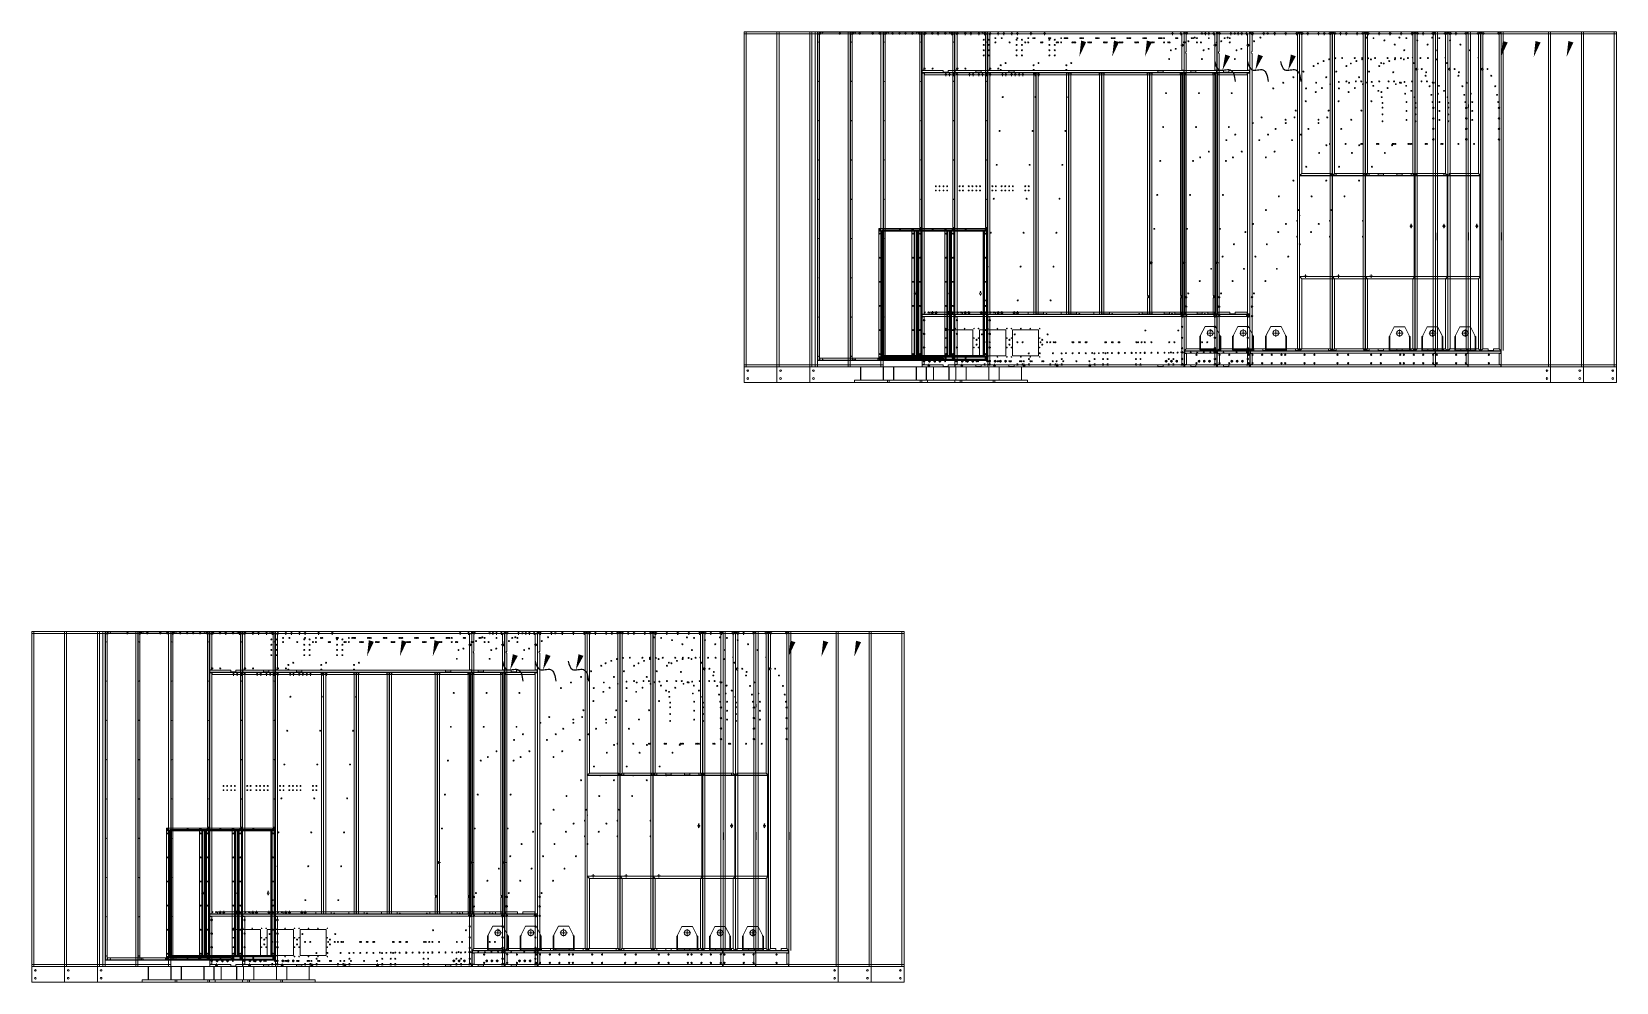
# Model space of a CAD drawing. Header units: millimetres. Extents: x -661502 to 32907, y -140885 to 22606.
# Drawn here: x -661502 to -646375, y -140885 to -131810 of the extents above.
import ezdxf

# ---------------------------------------------------------------- set-up
doc = ezdxf.new("R2010")
doc.units = ezdxf.units.MM
doc.linetypes.add('DASHDOT', pattern=[18.5, 12, -3, 0.5, -3])
doc.linetypes.add('DASHED', pattern=[15, 12, -3])
doc.layers.add('냉각탑_dim', color=1, linetype='Continuous')

# ---------------------------------------------------------------- blocks, each defined once
blk = doc.blocks.new('457536')
at = {"color": 7, "lineweight": 5}
for p, q in [((114592.520962, 89152.297332), (114550.020962, 89069.297332)), ((114692.520962, 89152.297332), (114592.520962, 89152.297332)), ((114735.020962, 89069.297332), (114692.520962, 89152.297332)), ((114542.520962, 89059.297332), (114542.520962, 88929.797332)), ((114742.520962, 88929.797332), (114742.520962, 89059.297332)), ((114550.020962, 88922.297332), (114735.020962, 88922.297332))]:
    blk.add_line(p, q, dxfattribs=at)
at = {"color": 7, "linetype": 'DASHDOT', "lineweight": 5}
for p, q in [((114642.520962, 89126.047332), (114642.520962, 89054.547332)), ((114678.270962, 89090.297332), (114606.770962, 89090.297332))]:
    blk.add_line(p, q, dxfattribs=at)
at = {"color": 7, "lineweight": 5, "ltscale": 0.09375}
for p, q in [((114542.520962, 89059.297332), (114550.020962, 89059.297332)), ((114742.520962, 89059.297332), (114735.020962, 89059.297332)), ((114550.020962, 88929.797332), (114542.520962, 88929.797332)), ((114550.020962, 88922.297332), (114550.020962, 88929.797332)), ((114735.020962, 88929.797332), (114742.520962, 88929.797332)), ((114735.020962, 88922.297332), (114735.020962, 88929.797332))]:
    blk.add_line(p, q, dxfattribs=at)
at = {"color": 7, "linetype": 'DASHED', "lineweight": 5}
for p, q in [((114548.520962, 89059.297332), (114548.520962, 88929.797332)), ((114736.520962, 88929.797332), (114736.520962, 89059.297332)), ((114550.020962, 88928.297332), (114735.020962, 88928.297332))]:
    blk.add_line(p, q, dxfattribs=at)
at = {"color": 7, "lineweight": 5, "ltscale": 0.125}
for p, q in [((114550.020962, 89059.297332), (114550.020962, 89069.297332)), ((114735.020962, 89069.297332), (114735.020962, 89059.297332))]:
    blk.add_line(p, q, dxfattribs=at)
at = {"color": 7, "linetype": 'DASHED', "lineweight": 5, "ltscale": 0.075}
for p, q in [((114558.520962, 88928.297332), (114558.520962, 88922.297332)), ((114576.520962, 88928.297332), (114576.520962, 88922.297332)), ((114608.520962, 88928.297332), (114608.520962, 88922.297332)), ((114626.520962, 88928.297332), (114626.520962, 88922.297332)), ((114658.520962, 88928.297332), (114658.520962, 88922.297332)), ((114676.520962, 88928.297332), (114676.520962, 88922.297332)), ((114708.520962, 88928.297332), (114708.520962, 88922.297332)), ((114726.520962, 88928.297332), (114726.520962, 88922.297332))]:
    blk.add_line(p, q, dxfattribs=at)
at = {"color": 7, "lineweight": 5}
blk.add_circle((114642.520962, 89090.297332), 27.5, dxfattribs=at)
blk = doc.blocks.new('A$C5FB90F76')
at = {"color": 7, "lineweight": 13}
for p, q in [((0, 0), (0, 1200)), ((3, 0), (3, 1200)), ((25, 0), (25, 1200))]:
    blk.add_line(p, q, dxfattribs=at)
at = {"color": 7, "lineweight": 13, "ltscale": 0.014}
for p, q in [((3, 1200), (0, 1200)), ((3, 0), (0, 0))]:
    blk.add_line(p, q, dxfattribs=at)
at = {"color": 7, "lineweight": 13, "ltscale": 0.111}
for p, q in [((25, 1200), (3, 1200)), ((3, 0), (25, 0))]:
    blk.add_line(p, q, dxfattribs=at)
at = {"color": 7, "lineweight": 13}
for centre in [(15, 1175), (15, 945), (15, 715), (15, 485), (15, 255), (15, 25)]:
    blk.add_circle(centre, 3, dxfattribs=at)
blk = doc.blocks.new('A$C6C1445C5')
at = {"color": 7, "lineweight": 13}
for p, q in [((0, 25), (400, 25)), ((0, 22), (400, 22)), ((0, 0), (400, 0))]:
    blk.add_line(p, q, dxfattribs=at)
at = {"color": 7, "lineweight": 13, "ltscale": 0.035}
for p, q in [((0, 22), (0, 25)), ((400, 22), (400, 25))]:
    blk.add_line(p, q, dxfattribs=at)
at = {"color": 7, "lineweight": 13, "ltscale": 0.2775}
for p, q in [((0, 22), (0, 0)), ((400, 0), (400, 22))]:
    blk.add_line(p, q, dxfattribs=at)
at = {"color": 7, "lineweight": 13}
for centre in [(10, 10), (200, 10), (390, 10)]:
    blk.add_circle(centre, 3, dxfattribs=at)
blk = doc.blocks.new('A$C01666899')
at = {"color": 4, "lineweight": 13}
for p, q in [((1212, 354), (0, 354)), ((0, 343), (0, 3)), ((7, 343), (7, 3)), ((1202, 347), (10, 347)), ((1202, 344), (10, 344)), ((10, 343), (10, 20)), ((11, 20), (11, 343)), ((11, 343), (1201, 343)), ((1201, 343), (1201, 20)), ((1202, 20), (1202, 343)), ((1205, 3), (1205, 343)), ((1212, 3), (1212, 343)), ((1202, 20), (10, 20)), ((1202, 3), (10, 3)), ((1202, 0), (10, 0))]:
    blk.add_line(p, q, dxfattribs=at)
at = {"color": 4, "lineweight": 13, "ltscale": 0.04}
for p, q in [((0, 346), (0, 354)), ((1212, 346), (1212, 354))]:
    blk.add_line(p, q, dxfattribs=at)
at = {"color": 4, "lineweight": 13, "ltscale": 0.0485}
for p, q in [((10, 346), (0, 346)), ((1212, 346), (1202, 346))]:
    blk.add_line(p, q, dxfattribs=at)
at = {"color": 4, "lineweight": 13, "ltscale": 0.033}
for p, q in [((7, 343), (0, 343)), ((1205, 343), (1212, 343)), ((7, 3), (0, 3)), ((1205, 3), (1212, 3))]:
    blk.add_line(p, q, dxfattribs=at)
at = {"color": 4, "lineweight": 13, "ltscale": 0.017}
for p, q in [((7, 343), (10, 343)), ((1202, 347), (1202, 344)), ((1205, 343), (1202, 343)), ((10, 3), (10, 0)), ((1202, 3), (1202, 0))]:
    blk.add_line(p, q, dxfattribs=at)
at = {"color": 4, "lineweight": 13, "ltscale": 0.0085}
for p, q in [((10, 344), (8, 344)), ((1202, 344), (1204, 344)), ((10, 2), (8, 2)), ((1202, 2), (1204, 2))]:
    blk.add_line(p, q, dxfattribs=at)
at = {"color": 4, "lineweight": 13, "ltscale": 0.0045}
for p, q in [((8, 343), (8, 344)), ((10, 343), (10, 344)), ((1202, 344), (1202, 343)), ((1204, 344), (1204, 343)), ((8, 2), (8, 3)), ((1204, 3), (1204, 2))]:
    blk.add_line(p, q, dxfattribs=at)
at = {"color": 4, "lineweight": 13, "ltscale": 0.007}
for p, q in [((10, 347), (10, 346)), ((1202, 347), (1202, 346))]:
    blk.add_line(p, q, dxfattribs=at)
at = {"color": 4, "lineweight": 13, "ltscale": 0.01}
blk.add_line((10, 346), (10, 344), dxfattribs=at)
at = {"color": 4, "lineweight": 13, "ltscale": 0.0155}
for p, q in [((7, 3), (10, 3)), ((1205, 3), (1202, 3))]:
    blk.add_line(p, q, dxfattribs=at)
at = {"color": 4, "lineweight": 13, "ltscale": 0.083}
for p, q in [((10, 20), (10, 3)), ((1202, 3), (1202, 20))]:
    blk.add_line(p, q, dxfattribs=at)
at = {"color": 4, "lineweight": 13}
for centre, radius in [((589, 316), 2), ((606, 316), 9), ((622, 316), 2)]:
    blk.add_circle(centre, radius, dxfattribs=at)
blk = doc.blocks.new('1')
at = {"color": 0, "lineweight": 20}
for p, q in [((14093, 12594), (12393, 12594)), ((12393, 9394), (12393, 12594)), ((13093, 12574), (12393, 12574)), ((12413, 9394), (12413, 12594)), ((13073, 12594), (13073, 9394)), ((13093, 12594), (13093, 9394)), ((14093, 9394), (14093, 12594)), ((18991, 12594), (20093, 12594)), ((18993, 12592), (18993, 12594)), ((18993, 12574), (20093, 12574)), ((20073, 9394), (20073, 12594)), ((20093, 9394), (20093, 12594)), ((13093, 9414), (12393, 9414)), ((12393, 9245), (12393, 9394)), ((18993, 9394), (12393, 9394)), ((13093, 9394), (14093, 9394)), ((18993, 9394), (14093, 9394)), ((20093, 9414), (18993, 9414)), ((18993, 9394), (18993, 9397)), ((20093, 9394), (18993, 9394)), ((20093, 9245), (20093, 9394))]:
    blk.add_line(p, q, dxfattribs=at)
at = {"color": 7, "lineweight": 20}
for p, q in [((13093, 9457), (13093, 12592)), ((13096, 9457), (13096, 12592)), ((13113, 12565), (13113, 9457)), ((13115, 12594), (14069, 12594)), ((13115, 12590), (14069, 12590)), ((14071, 10726), (14071, 12565)), ((14087, 12592), (14087, 9459)), ((14091, 12592), (14091, 9457)), ((14093, 12226), (14093, 12572)), ((16591, 12594), (14094, 12594)), ((14113, 12250), (14113, 12564)), ((14125, 12574), (14235, 12574)), ((14255, 12574), (14365, 12574)), ((14385, 12574), (14495, 12574)), ((14515, 12574), (14625, 12574)), ((14645, 12574), (16473, 12574)), ((16493, 12574), (16553, 12574)), ((16573, 12572), (16573, 12476)), ((16593, 12572), (16593, 12226)), ((16595, 12591), (16595, 9549)), ((17692, 12594), (16598, 12594)), ((16615, 12565), (16615, 12404)), ((16754, 12574), (16630, 12574)), ((16820, 12574), (16774, 12574)), ((16840, 12574), (17030, 12574)), ((17050, 12574), (17240, 12574)), ((17260, 12574), (17450, 12574)), ((17660, 12574), (17470, 12574)), ((17675, 9566), (17675, 12565)), ((17695, 9549), (17695, 12591)), ((17697, 12591), (17697, 11223)), ((18794, 12594), (17700, 12594)), ((17717, 12565), (17717, 11240)), ((17922, 12574), (17732, 12574)), ((17942, 12574), (18132, 12574)), ((18152, 12574), (18342, 12574)), ((18362, 12574), (18552, 12574)), ((18762, 12574), (18572, 12574)), ((18777, 11240), (18777, 12565)), ((18797, 11223), (18797, 12591)), ((18799, 12591), (18799, 9549)), ((18990, 12594), (18802, 12594)), ((18819, 12565), (18819, 12245)), ((18958, 12574), (18834, 12574)), ((18973, 11875), (18973, 12565)), ((18993, 9549), (18993, 12591)), ((19013, 9549), (19013, 12591)), ((16573, 12456), (16573, 12226)), ((16615, 12385), (16615, 10069)), ((14093, 12202), (14115, 12202)), ((14115, 12200), (14093, 12200)), ((14093, 9898), (14093, 12199)), ((14293, 12224), (14094, 12224)), ((14094, 12204), (16591, 12204)), ((14113, 12199), (14113, 9898)), ((14115, 12202), (15156, 12202)), ((14310, 12182), (14115, 12182)), ((14293, 12207), (14343, 12207)), ((16343, 12224), (14343, 12224)), ((14536, 12182), (14438, 12182)), ((15156, 12182), (14589, 12182)), ((15156, 12202), (15178, 12202)), ((15178, 12200), (15156, 12200)), ((15158, 9898), (15158, 12199)), ((15178, 12199), (15178, 9898)), ((15180, 9898), (15180, 12199)), ((15181, 12202), (16264, 12202)), ((15203, 12199), (15181, 12199)), ((15200, 12199), (15200, 9898)), ((16242, 12182), (15203, 12182)), ((16242, 12199), (16264, 12199)), ((16245, 12199), (16245, 10074)), ((16265, 12199), (16265, 9898)), ((16267, 9898), (16267, 12199)), ((16268, 12202), (16592, 12202)), ((16290, 12199), (16268, 12199)), ((16287, 10398), (16287, 12199)), ((16570, 12182), (16290, 12182)), ((16343, 12207), (16393, 12207)), ((16591, 12224), (16393, 12224)), ((16570, 12199), (16592, 12199)), ((16573, 9898), (16573, 12199)), ((16593, 12199), (16593, 9898)), ((18819, 12226), (18819, 9566)), ((18973, 11775), (18973, 11856)), ((18994, 11869), (18994, 11896)), ((18973, 11675), (18973, 11756)), ((18973, 11575), (18973, 11656)), ((18973, 9566), (18973, 11556)), ((17697, 10261), (17697, 11215)), ((17717, 11240), (17700, 11223)), ((17700, 11223), (17717, 11240)), ((17700, 11220), (18794, 11220)), ((17700, 11218), (18788, 11218)), ((17717, 11240), (17997, 11240)), ((17997, 11223), (18047, 11223)), ((18047, 11240), (18447, 11240)), ((18447, 11223), (18497, 11223)), ((18497, 11240), (18777, 11240)), ((18777, 11240), (18794, 11223)), ((18794, 11223), (18777, 11240)), ((18791, 11215), (18791, 10261)), ((17697, 10892), (17697, 10985)), ((13706, 10691), (13706, 9491)), ((14056, 10691), (13706, 10691)), ((14056, 10691), (14056, 9491)), ((18993, 10674), (18993, 10606)), ((18996, 10663), (18996, 10618)), ((17697, 10462), (17697, 10555)), ((16267, 10411), (16265, 10388)), ((16287, 9898), (16287, 10378)), ((17697, 10253), (17697, 9549)), ((18788, 10258), (17700, 10258)), ((18794, 10256), (17700, 10256)), ((17717, 10236), (17700, 10253)), ((17700, 10253), (17717, 10236)), ((17717, 9566), (17717, 10236)), ((17717, 10236), (18777, 10236)), ((18794, 10253), (18777, 10236)), ((18777, 10236), (18794, 10253)), ((18777, 10236), (18777, 9566)), ((18797, 9549), (18797, 10253)), ((16245, 10054), (16245, 9898)), ((16267, 10027), (16265, 10004)), ((16615, 9979), (16615, 10049)), ((14093, 9897), (14165, 9897)), ((14165, 9896), (14093, 9896)), ((14093, 9416), (14093, 9872)), ((16591, 9894), (14094, 9894)), ((14094, 9874), (16562, 9874)), ((14113, 9849), (14113, 9872)), ((15106, 9896), (14165, 9896)), ((14236, 9916), (14335, 9916)), ((14387, 9916), (15106, 9916)), ((15106, 9897), (15178, 9897)), ((15178, 9896), (15106, 9896)), ((15253, 9899), (15181, 9899)), ((16264, 9896), (15181, 9896)), ((15253, 9916), (16192, 9916)), ((16192, 9899), (16264, 9899)), ((16290, 9899), (16268, 9899)), ((16592, 9896), (16268, 9896)), ((16404, 9916), (16290, 9916)), ((16454, 9899), (16404, 9899)), ((16570, 9916), (16454, 9916)), ((16570, 9899), (16592, 9899)), ((16573, 9867), (16573, 9787)), ((16593, 9872), (16593, 9416)), ((16615, 9889), (16615, 9959)), ((16615, 9566), (16615, 9869)), ((14113, 9719), (14113, 9829)), ((14113, 9589), (14113, 9699)), ((14578, 9749), (14328, 9749)), ((14328, 9749), (14328, 9499)), ((14578, 9749), (14578, 9499)), ((16573, 9767), (16573, 9682)), ((14113, 9459), (14113, 9569)), ((16573, 9662), (16573, 9582)), ((16598, 9549), (16615, 9566)), ((16615, 9566), (16598, 9549)), ((16598, 9546), (17692, 9546)), ((16600, 9545), (18993, 9545)), ((16600, 9544), (18989, 9544)), ((16615, 9566), (16895, 9566)), ((16895, 9549), (16945, 9549)), ((16945, 9566), (17345, 9566)), ((17345, 9549), (17395, 9549)), ((17395, 9566), (17675, 9566)), ((17692, 9549), (17675, 9566)), ((17700, 9549), (17717, 9566)), ((17717, 9566), (17700, 9549)), ((17700, 9546), (18794, 9546)), ((17997, 9566), (17717, 9566)), ((17997, 9549), (18047, 9549)), ((18447, 9566), (18047, 9566)), ((18447, 9549), (18497, 9549)), ((18777, 9566), (18497, 9566)), ((18777, 9566), (18794, 9549)), ((18794, 9549), (18777, 9566)), ((18819, 9566), (18802, 9549)), ((18802, 9546), (18990, 9546)), ((18819, 9566), (18871, 9566)), ((18871, 9549), (18921, 9549)), ((18921, 9566), (18973, 9566)), ((18973, 9566), (18990, 9549)), ((18990, 9549), (18973, 9566)), ((13115, 9476), (13671, 9476)), ((14087, 9459), (13115, 9459)), ((14069, 9456), (13115, 9456)), ((14056, 9491), (13706, 9491)), ((14149, 9414), (14094, 9414)), ((14094, 9394), (16591, 9394)), ((14113, 9416), (14113, 9439)), ((14293, 9414), (14166, 9414)), ((14200, 9394), (14200, 9266)), ((14293, 9397), (14343, 9397)), ((14578, 9499), (14328, 9499)), ((14680, 9414), (14343, 9414)), ((14416, 9394), (14416, 9266)), ((14730, 9414), (14697, 9414)), ((15059, 9414), (14747, 9414)), ((15103, 9414), (15076, 9414)), ((15811, 9414), (15120, 9414)), ((15855, 9414), (15828, 9414)), ((16343, 9414), (15872, 9414)), ((16343, 9397), (16393, 9397)), ((16563, 9414), (16393, 9414)), ((16573, 9523), (16573, 9479)), ((16573, 9459), (16573, 9429)), ((16597, 9417), (16597, 9521)), ((18989, 9524), (16600, 9524)), ((16600, 9414), (18989, 9414)), ((18989, 9394), (16600, 9394)), ((16617, 9521), (16617, 9417)), ((18973, 9417), (18973, 9521)), ((18993, 9521), (18993, 9417)), ((14143, 9266), (14473, 9266)), ((14143, 9244), (14143, 9266)), ((14143, 9244), (14473, 9244)), ((14308, 9244), (14200, 9244)), ((14473, 9244), (14473, 9266))]:
    blk.add_line(p, q, dxfattribs=at)
at = {"color": 7, "lineweight": 20, "ltscale": 0.005667}
for p, q in [((13096, 12592), (13093, 12592)), ((13115, 12590), (13115, 12594)), ((14069, 12590), (14069, 12594)), ((14087, 12592), (14091, 12592)), ((13096, 9457), (13093, 9457)), ((13115, 9459), (13115, 9456)), ((14069, 9459), (14069, 9456)), ((14087, 9457), (14091, 9457))]:
    blk.add_line(p, q, dxfattribs=at)
at = {"color": 7, "lineweight": 20, "ltscale": 0.0015}
for p, q in [((13095, 12594), (13096, 12594)), ((14088, 12594), (14089, 12594)), ((13096, 9456), (13095, 9456)), ((14089, 9456), (14088, 9456))]:
    blk.add_line(p, q, dxfattribs=at)
at = {"color": 7, "lineweight": 20, "ltscale": 0.002833}
for p, q in [((13095, 12592), (13095, 12594)), ((13096, 12594), (13096, 12592)), ((14088, 12592), (14088, 12594)), ((14089, 12592), (14089, 12594)), ((13095, 9456), (13095, 9457)), ((13096, 9456), (13096, 9457)), ((14071, 9457), (14071, 9459)), ((14087, 9459), (14087, 9457)), ((14088, 9457), (14088, 9456)), ((14089, 9456), (14089, 9457))]:
    blk.add_line(p, q, dxfattribs=at)
at = {"color": 7, "lineweight": 20, "ltscale": 0.031833}
for p, q in [((13115, 12594), (13096, 12594)), ((14088, 12594), (14069, 12594)), ((13096, 9456), (13115, 9456)), ((14069, 9456), (14088, 9456))]:
    blk.add_line(p, q, dxfattribs=at)
at = {"color": 7, "lineweight": 20, "ltscale": 0.027667}
for p, q in [((13113, 12592), (13096, 12592)), ((14087, 12592), (14071, 12592)), ((14071, 10726), (14087, 10726)), ((13096, 9457), (13113, 9457)), ((13115, 9476), (13115, 9459)), ((13671, 9459), (13671, 9476)), ((14071, 9459), (14087, 9459)), ((14071, 9457), (14087, 9457))]:
    blk.add_line(p, q, dxfattribs=at)
at = {"color": 7, "lineweight": 20, "ltscale": 0.003333}
for p, q in [((13113, 12592), (13115, 12592)), ((13113, 12590), (13115, 12590)), ((14069, 12594), (14069, 12592)), ((14069, 12592), (14071, 12592)), ((14069, 12590), (14071, 12590)), ((13115, 9459), (13113, 9459)), ((13115, 9458), (13113, 9458)), ((14071, 9458), (14069, 9458)), ((14069, 9456), (14069, 9458))]:
    blk.add_line(p, q, dxfattribs=at)
at = {"color": 7, "lineweight": 20, "ltscale": 0.015225}
for p, q in [((13113, 12592), (13113, 12583)), ((14071, 12583), (14071, 12592))]:
    blk.add_line(p, q, dxfattribs=at)
at = {"color": 7, "lineweight": 20, "ltscale": 0.000512635}
for p, q in [((13115, 12594), (13115, 12593)), ((13115, 9456), (13115, 9456))]:
    blk.add_line(p, q, dxfattribs=at)
at = {"color": 7, "lineweight": 20, "ltscale": 0.011337}
for p, q in [((13115, 12584), (13115, 12590)), ((14069, 12584), (14069, 12590))]:
    blk.add_line(p, q, dxfattribs=at)
at = {"color": 7, "lineweight": 20, "ltscale": 0.283333}
for p, q in [((13297, 12574), (13127, 12574)), ((13487, 12574), (13317, 12574)), ((13677, 12574), (13507, 12574)), ((13867, 12574), (13697, 12574)), ((14057, 12574), (13887, 12574))]:
    blk.add_line(p, q, dxfattribs=at)
at = {"color": 7, "lineweight": 20, "ltscale": 0.0425}
for p, q in [((14093, 12592), (14094, 12592)), ((14093, 12591), (14094, 12591)), ((16593, 12592), (16591, 12592)), ((16593, 12591), (16591, 12591)), ((14093, 12207), (14094, 12207)), ((14093, 12206), (14094, 12206)), ((16593, 12207), (16591, 12207)), ((16593, 12206), (16591, 12206)), ((14093, 9892), (14094, 9892)), ((14093, 9891), (14094, 9891)), ((16593, 9892), (16591, 9892)), ((16593, 9891), (16591, 9891)), ((14093, 9397), (14094, 9397)), ((14093, 9396), (14094, 9396)), ((16593, 9397), (16591, 9397)), ((16593, 9396), (16591, 9396))]:
    blk.add_line(p, q, dxfattribs=at)
at = {"color": 7, "lineweight": 20, "ltscale": 0.0225}
for p, q in [((14093, 12591), (14093, 12592)), ((16593, 12591), (16593, 12592)), ((14093, 12207), (14093, 12206)), ((14096, 12200), (14096, 12199)), ((15175, 12200), (15175, 12199)), ((15180, 12199), (15180, 12200)), ((16265, 12199), (16265, 12200)), ((16267, 12199), (16267, 12200)), ((16593, 12207), (16593, 12206)), ((16593, 12199), (16593, 12200)), ((14093, 9891), (14093, 9892)), ((14093, 9891), (14093, 9892)), ((14096, 9897), (14096, 9898)), ((15175, 9897), (15175, 9898)), ((15180, 9898), (15180, 9897)), ((16265, 9898), (16265, 9897)), ((16267, 9898), (16267, 9897)), ((16593, 9898), (16593, 9897)), ((16593, 9891), (16593, 9892)), ((16597, 9540), (16597, 9541)), ((16597, 9540), (16597, 9541)), ((16600, 9540), (16600, 9541)), ((18990, 9540), (18990, 9541)), ((18993, 9540), (18993, 9541)), ((14093, 9397), (14093, 9396)), ((16593, 9397), (16593, 9396)), ((16597, 9398), (16597, 9397)), ((16597, 9398), (16597, 9397)), ((16600, 9398), (16600, 9397)), ((18990, 9398), (18990, 9397)), ((18993, 9398), (18993, 9397))]:
    blk.add_line(p, q, dxfattribs=at)
at = {"color": 7, "lineweight": 20, "ltscale": 0.4775}
for p, q in [((14093, 12572), (14093, 12591)), ((16593, 12591), (16593, 12572)), ((14093, 12207), (14093, 12226)), ((16593, 12226), (16593, 12207)), ((14093, 9872), (14093, 9891)), ((16593, 9891), (16593, 9872)), ((16597, 9521), (16597, 9540)), ((16600, 9540), (16600, 9521)), ((18990, 9521), (18990, 9540)), ((18993, 9540), (18993, 9521)), ((14093, 9397), (14093, 9416)), ((16593, 9416), (16593, 9397)), ((16597, 9398), (16597, 9417)), ((16600, 9417), (16600, 9398)), ((18990, 9398), (18990, 9417)), ((18993, 9417), (18993, 9398))]:
    blk.add_line(p, q, dxfattribs=at)
at = {"color": 7, "lineweight": 20, "ltscale": 0.085}
for p, q in [((14096, 12572), (14093, 12572)), ((14094, 12594), (14094, 12590)), ((16589, 12572), (16593, 12572)), ((16591, 12594), (16591, 12590)), ((14096, 12226), (14093, 12226)), ((14094, 12204), (14094, 12207)), ((16589, 12226), (16593, 12226)), ((16591, 12204), (16591, 12207)), ((14096, 9872), (14093, 9872)), ((14094, 9894), (14094, 9890)), ((16589, 9872), (16593, 9872)), ((16591, 9894), (16591, 9890)), ((14096, 9416), (14093, 9416)), ((14094, 9394), (14094, 9397)), ((16589, 9416), (16593, 9416)), ((16591, 9394), (16591, 9397))]:
    blk.add_line(p, q, dxfattribs=at)
at = {"color": 7, "lineweight": 20, "ltscale": 0.00769}
for p, q in [((14093, 12572), (14093, 12572)), ((16593, 12572), (16592, 12572)), ((14093, 9872), (14093, 9872)), ((16593, 9872), (16592, 9872))]:
    blk.add_line(p, q, dxfattribs=at)
at = {"color": 7, "lineweight": 20, "ltscale": 0.014477}
blk.add_line((14094, 12593), (14094, 12593), dxfattribs=at)
at = {"color": 7, "lineweight": 20, "ltscale": 0.415}
for p, q in [((14094, 12574), (14094, 12590)), ((16573, 12572), (16589, 12572)), ((16591, 12590), (16591, 12574)), ((14094, 12207), (14094, 12224)), ((14113, 12226), (14096, 12226)), ((14293, 12224), (14293, 12207)), ((14343, 12224), (14343, 12207)), ((16343, 12224), (16343, 12207)), ((16393, 12224), (16393, 12207)), ((16589, 12226), (16573, 12226)), ((16591, 12224), (16591, 12207)), ((14094, 9874), (14094, 9890)), ((14096, 9872), (14113, 9872)), ((16591, 9890), (16591, 9874)), ((14094, 9397), (14094, 9414)), ((14113, 9416), (14096, 9416)), ((14293, 9414), (14293, 9397)), ((14343, 9414), (14343, 9397)), ((16343, 9414), (16343, 9397)), ((16393, 9414), (16393, 9397)), ((16591, 9414), (16591, 9397))]:
    blk.add_line(p, q, dxfattribs=at)
at = {"color": 7, "lineweight": 20, "ltscale": 0.2575}
blk.add_line((14094, 12574), (14105, 12574), dxfattribs=at)
at = {"color": 7, "lineweight": 20, "ltscale": 0.05}
for p, q in [((14095, 12574), (14095, 12572)), ((16591, 12572), (16591, 12574)), ((16595, 12557), (16593, 12557)), ((16595, 12557), (16593, 12557)), ((17695, 12552), (17697, 12552)), ((17695, 12552), (17697, 12552)), ((17697, 12549), (17695, 12549)), ((18797, 12554), (18799, 12554)), ((14093, 12226), (14095, 12226)), ((14095, 12226), (14095, 12224)), ((16593, 12226), (16591, 12226)), ((16591, 12224), (16591, 12226)), ((18797, 11739), (18799, 11739)), ((18799, 11593), (18797, 11593)), ((18797, 11544), (18799, 11544)), ((18797, 11543), (18799, 11543)), ((18797, 11501), (18799, 11501)), ((18797, 11501), (18799, 11501)), ((18797, 11487), (18799, 11487)), ((18799, 11474), (18797, 11474)), ((18799, 11472), (18797, 11472)), ((18797, 11387), (18799, 11387)), ((18799, 11374), (18797, 11374)), ((18799, 11372), (18797, 11372)), ((18799, 11371), (18797, 11371)), ((18799, 11368), (18797, 11368)), ((18799, 11353), (18797, 11353)), ((18799, 11283), (18797, 11283)), ((18797, 11268), (18799, 11268)), ((17697, 10678), (17695, 10678)), ((17697, 10653), (17695, 10653)), ((17695, 10603), (17697, 10603)), ((18083, 10258), (18083, 10256)), ((18103, 10256), (18103, 10258)), ((18163, 10258), (18163, 10256)), ((18183, 10256), (18183, 10258)), ((14095, 9874), (14095, 9872)), ((14098, 9896), (14098, 9894)), ((14251, 9896), (14251, 9894)), ((14392, 9896), (14392, 9894)), ((14442, 9894), (14442, 9896)), ((14531, 9894), (14531, 9896)), ((16591, 9872), (16591, 9874)), ((17697, 9850), (17695, 9850)), ((18799, 9850), (18797, 9850)), ((18797, 9850), (18799, 9850)), ((17695, 9740), (17697, 9740)), ((17695, 9720), (17697, 9720)), ((18799, 9830), (18797, 9830)), ((18797, 9740), (18799, 9740)), ((18797, 9720), (18799, 9720)), ((18797, 9565), (18799, 9565)), ((14093, 9416), (14095, 9416)), ((14095, 9416), (14095, 9414)), ((16593, 9416), (16591, 9416)), ((16591, 9414), (16591, 9416))]:
    blk.add_line(p, q, dxfattribs=at)
at = {"color": 7, "lineweight": 20, "ltscale": 0.220051}
blk.add_line((14105, 12572), (14096, 12572), dxfattribs=at)
at = {"color": 7, "linetype": 'DASHDOT', "lineweight": 20}
for p, q in [((14102, 12574), (14128, 12574)), ((14115, 12587), (14115, 12561)), ((14232, 12574), (14258, 12574)), ((14245, 12587), (14245, 12561)), ((14362, 12574), (14388, 12574)), ((14375, 12587), (14375, 12561)), ((14492, 12574), (14518, 12574)), ((14505, 12587), (14505, 12561)), ((14622, 12574), (14648, 12574)), ((14635, 12587), (14635, 12561)), ((16470, 12574), (16496, 12574)), ((16483, 12587), (16483, 12561)), ((16550, 12574), (16576, 12574)), ((16563, 12587), (16563, 12561)), ((16817, 12574), (16843, 12574)), ((16830, 12587), (16830, 12561)), ((17027, 12574), (17053, 12574)), ((17040, 12587), (17040, 12561)), ((17237, 12574), (17263, 12574)), ((17250, 12587), (17250, 12561)), ((17447, 12574), (17473, 12574)), ((17460, 12587), (17460, 12561)), ((17919, 12574), (17945, 12574)), ((17932, 12587), (17932, 12561)), ((18129, 12574), (18155, 12574)), ((18142, 12587), (18142, 12561)), ((18339, 12574), (18365, 12574)), ((18352, 12587), (18352, 12561)), ((18549, 12574), (18575, 12574)), ((18562, 12587), (18562, 12561)), ((16562, 12466), (16588, 12466)), ((16575, 12479), (16575, 12453)), ((14307, 12182), (14333, 12182)), ((14320, 12195), (14320, 12169)), ((14342, 12182), (14368, 12182)), ((14355, 12195), (14355, 12169)), ((14380, 12182), (14406, 12182)), ((14393, 12195), (14393, 12169)), ((14415, 12182), (14441, 12182)), ((14428, 12195), (14428, 12169)), ((14533, 12182), (14559, 12182)), ((14546, 12195), (14546, 12169)), ((14566, 12182), (14592, 12182)), ((14579, 12195), (14579, 12169)), ((18802, 12235), (18828, 12235)), ((18815, 12248), (18815, 12222)), ((18761, 10751), (18761, 10725)), ((18748, 10738), (18774, 10738)), ((16268, 10388), (16294, 10388)), ((16281, 10401), (16281, 10375)), ((17737, 10259), (17770, 10259)), ((17754, 10275), (17754, 10243)), ((14178, 9914), (14204, 9914)), ((14191, 9927), (14191, 9901)), ((14213, 9914), (14239, 9914)), ((14226, 9927), (14226, 9901)), ((14331, 9914), (14357, 9914)), ((14344, 9927), (14344, 9901)), ((14364, 9914), (14390, 9914)), ((14377, 9927), (14377, 9901)), ((16559, 9877), (16585, 9877)), ((16572, 9890), (16572, 9864)), ((16560, 9533), (16586, 9533)), ((16573, 9546), (16573, 9520)), ((14145, 9409), (14171, 9409)), ((14151, 9448), (14174, 9448)), ((14158, 9422), (14158, 9396)), ((14163, 9459), (14163, 9436)), ((14201, 9448), (14224, 9448)), ((14213, 9459), (14213, 9436)), ((14251, 9448), (14274, 9448)), ((14263, 9459), (14263, 9436)), ((15055, 9409), (15081, 9409)), ((15068, 9422), (15068, 9396)), ((16411, 9448), (16434, 9448)), ((16423, 9459), (16423, 9436)), ((16461, 9448), (16484, 9448)), ((16473, 9459), (16473, 9436)), ((16511, 9448), (16534, 9448)), ((16523, 9459), (16523, 9436))]:
    blk.add_line(p, q, dxfattribs=at)
at = {"color": 7, "lineweight": 20, "ltscale": 0.4575}
blk.add_line((16573, 12574), (16591, 12574), dxfattribs=at)
at = {"color": 7, "lineweight": 20, "ltscale": 0.132499}
blk.add_line((16591, 12594), (16596, 12594), dxfattribs=at)
at = {"color": 7, "lineweight": 20, "ltscale": 0.0375}
for p, q in [((16595, 12592), (16595, 12591)), ((16598, 12594), (16596, 12594)), ((16596, 12591), (16596, 12592)), ((16596, 12592), (16598, 12592)), ((16598, 12591), (16598, 12592)), ((17693, 12594), (17692, 12594)), ((17692, 12592), (17693, 12592)), ((17693, 12592), (17693, 12591)), ((17695, 12591), (17695, 12592)), ((17697, 12592), (17697, 12591)), ((17700, 12594), (17698, 12594)), ((17698, 12592), (17700, 12592)), ((17698, 12591), (17698, 12592)), ((17700, 12591), (17700, 12592)), ((18795, 12594), (18794, 12594)), ((18794, 12592), (18795, 12592)), ((18795, 12592), (18795, 12591)), ((18797, 12591), (18797, 12592)), ((18799, 12592), (18799, 12591)), ((18802, 12594), (18800, 12594)), ((18800, 12591), (18800, 12592)), ((18800, 12592), (18802, 12592)), ((18802, 12591), (18802, 12592)), ((18991, 12594), (18990, 12594)), ((18990, 12592), (18991, 12592)), ((18991, 12592), (18991, 12591)), ((18993, 12591), (18993, 12592)), ((17697, 11223), (17697, 11221)), ((17697, 11216), (17697, 11215)), ((17700, 11223), (17698, 11223)), ((17698, 11221), (17698, 11223)), ((17700, 11221), (17698, 11221)), ((17698, 11220), (17700, 11220)), ((17698, 11218), (17700, 11218)), ((17698, 11216), (17698, 11215)), ((17698, 11216), (17700, 11216)), ((17700, 11223), (17700, 11221)), ((18789, 11218), (18788, 11218)), ((18789, 11216), (18788, 11216)), ((18789, 11216), (18789, 11215)), ((18791, 11216), (18791, 11215)), ((18794, 11223), (18795, 11223)), ((18795, 11221), (18794, 11221)), ((18794, 11220), (18795, 11220)), ((18795, 11223), (18795, 11221)), ((18797, 11221), (18797, 11223)), ((17697, 10259), (17697, 10261)), ((17697, 10254), (17697, 10253)), ((17698, 10259), (17698, 10261)), ((17698, 10259), (17700, 10259)), ((17698, 10258), (17700, 10258)), ((17700, 10256), (17698, 10256)), ((17698, 10253), (17698, 10254)), ((17698, 10254), (17700, 10254)), ((18789, 10259), (18788, 10259)), ((18789, 10258), (18788, 10258)), ((18789, 10259), (18789, 10261)), ((18791, 10259), (18791, 10261)), ((18795, 10256), (18794, 10256)), ((18794, 10254), (18795, 10254)), ((18795, 10254), (18795, 10253)), ((18797, 10253), (18797, 10254)), ((16595, 9549), (16595, 9547)), ((16596, 9547), (16596, 9549)), ((16598, 9549), (16596, 9549)), ((16598, 9547), (16596, 9547)), ((16596, 9546), (16598, 9546)), ((16597, 9547), (16597, 9549)), ((16598, 9549), (16598, 9547)), ((17692, 9549), (17693, 9549)), ((17693, 9547), (17692, 9547)), ((17692, 9546), (17693, 9546)), ((17693, 9549), (17693, 9547)), ((17695, 9547), (17695, 9549)), ((17697, 9549), (17697, 9547)), ((17698, 9547), (17698, 9549)), ((17700, 9547), (17698, 9547)), ((17698, 9546), (17700, 9546)), ((18795, 9547), (18794, 9547)), ((18794, 9546), (18795, 9546)), ((18795, 9549), (18795, 9547)), ((18797, 9547), (18797, 9549)), ((18799, 9549), (18799, 9547)), ((18800, 9547), (18800, 9549)), ((18802, 9549), (18800, 9549)), ((18802, 9547), (18800, 9547)), ((18800, 9546), (18802, 9546)), ((18802, 9549), (18802, 9547)), ((18990, 9549), (18991, 9549)), ((18991, 9547), (18990, 9547)), ((18990, 9546), (18991, 9546)), ((18991, 9549), (18991, 9547)), ((18993, 9547), (18993, 9549))]:
    blk.add_line(p, q, dxfattribs=at)
at = {"color": 7, "lineweight": 20, "ltscale": 0.04}
for p, q in [((16595, 12592), (16596, 12592)), ((16595, 12591), (16596, 12591)), ((16596, 12594), (16596, 12592)), ((16598, 12594), (16598, 12592)), ((17692, 12594), (17692, 12592)), ((17693, 12594), (17693, 12592)), ((17695, 12592), (17693, 12592)), ((17695, 12591), (17693, 12591)), ((17697, 12592), (17698, 12592)), ((17697, 12591), (17698, 12591)), ((17698, 12594), (17698, 12592)), ((17700, 12594), (17700, 12592)), ((18794, 12594), (18794, 12592)), ((18795, 12594), (18795, 12592)), ((18797, 12592), (18795, 12592)), ((18797, 12591), (18795, 12591)), ((18799, 12592), (18800, 12592)), ((18799, 12591), (18800, 12591)), ((18800, 12594), (18800, 12592)), ((18802, 12594), (18802, 12592)), ((18990, 12594), (18990, 12592)), ((18991, 12594), (18991, 12592)), ((18993, 12592), (18991, 12592)), ((18993, 12591), (18991, 12591)), ((14093, 12202), (14093, 12200)), ((14115, 12202), (14115, 12200)), ((15178, 12202), (15178, 12200)), ((18993, 11869), (18994, 11869)), ((17697, 11223), (17698, 11223)), ((17697, 11221), (17698, 11221)), ((17697, 11216), (17698, 11216)), ((17698, 11220), (17698, 11221)), ((17698, 11218), (17698, 11216)), ((17700, 11220), (17700, 11221)), ((18789, 11218), (18789, 11216)), ((18791, 11216), (18789, 11216)), ((18794, 11220), (18794, 11221)), ((18797, 11223), (18795, 11223)), ((18797, 11221), (18795, 11221)), ((18795, 11220), (18795, 11221)), ((17697, 10259), (17698, 10259)), ((17697, 10254), (17698, 10254)), ((17698, 10258), (17698, 10259)), ((17698, 10256), (17698, 10254)), ((17700, 10256), (17700, 10254)), ((18789, 10258), (18789, 10259)), ((18791, 10259), (18789, 10259)), ((18795, 10256), (18795, 10254)), ((18797, 10254), (18795, 10254)), ((14093, 9896), (14093, 9897)), ((14165, 9896), (14165, 9897)), ((15178, 9896), (15178, 9897)), ((16595, 9549), (16596, 9549)), ((16595, 9547), (16596, 9547)), ((16596, 9546), (16596, 9547)), ((16598, 9546), (16598, 9547)), ((17692, 9546), (17692, 9547)), ((17695, 9549), (17693, 9549)), ((17693, 9546), (17693, 9547)), ((17695, 9547), (17693, 9547)), ((17697, 9549), (17698, 9549)), ((17697, 9547), (17698, 9547)), ((17698, 9546), (17698, 9547)), ((17700, 9546), (17700, 9547)), ((18797, 9549), (18795, 9549)), ((18797, 9547), (18795, 9547)), ((18795, 9546), (18795, 9547)), ((18799, 9549), (18800, 9549)), ((18799, 9547), (18800, 9547)), ((18800, 9546), (18800, 9547)), ((18802, 9546), (18802, 9547)), ((18990, 9546), (18990, 9547)), ((18993, 9549), (18991, 9549)), ((18993, 9547), (18991, 9547)), ((18991, 9546), (18991, 9547)), ((18993, 9545), (18993, 9544))]:
    blk.add_line(p, q, dxfattribs=at)
at = {"color": 7, "lineweight": 20, "ltscale": 0.0775}
for p, q in [((16598, 12591), (16595, 12591)), ((17692, 12591), (17692, 12594)), ((17692, 12591), (17695, 12591)), ((17700, 12591), (17697, 12591)), ((18794, 12591), (18794, 12594)), ((18794, 12591), (18797, 12591)), ((18802, 12591), (18799, 12591)), ((18990, 12591), (18990, 12594)), ((18990, 12591), (18993, 12591)), ((17700, 11215), (17697, 11215)), ((17700, 11215), (17700, 11218)), ((18788, 11215), (18788, 11218)), ((18788, 11215), (18791, 11215)), ((18794, 11223), (18794, 11220)), ((17700, 10261), (17697, 10261)), ((17700, 10253), (17697, 10253)), ((17700, 10261), (17700, 10258)), ((18788, 10261), (18788, 10258)), ((18788, 10261), (18791, 10261)), ((18794, 10253), (18794, 10256)), ((18794, 10253), (18797, 10253)), ((17692, 9549), (17692, 9546)), ((18794, 9549), (18794, 9546)), ((18990, 9549), (18990, 9546))]:
    blk.add_line(p, q, dxfattribs=at)
at = {"color": 7, "lineweight": 20, "ltscale": 0.45204}
for p, q in [((16611, 12578), (16598, 12591)), ((16611, 12578), (16598, 12591)), ((17679, 12578), (17692, 12591)), ((17679, 12578), (17692, 12591)), ((17713, 12578), (17700, 12591)), ((17713, 12578), (17700, 12591)), ((18781, 12578), (18794, 12591)), ((18781, 12578), (18794, 12591)), ((18815, 12578), (18802, 12591)), ((18815, 12578), (18802, 12591)), ((18977, 12578), (18990, 12591)), ((18977, 12578), (18990, 12591))]:
    blk.add_line(p, q, dxfattribs=at)
at = {"color": 7, "linetype": 'DASHDOT', "lineweight": 20, "ltscale": 0.292499}
for p, q in [((16614, 12574), (16626, 12574)), ((16758, 12574), (16770, 12574)), ((17664, 12574), (17676, 12574)), ((17716, 12574), (17728, 12574)), ((18766, 12574), (18778, 12574)), ((18818, 12574), (18830, 12574)), ((18962, 12574), (18974, 12574)), ((14793, 12538), (14793, 12526)), ((14793, 12498), (14793, 12486)), ((14853, 12538), (14853, 12526)), ((14928, 12498), (14928, 12486)), ((15003, 12538), (15003, 12526)), ((15078, 12498), (15078, 12486)), ((15153, 12538), (15153, 12526)), ((15228, 12498), (15228, 12486)), ((15303, 12538), (15303, 12526)), ((15378, 12498), (15378, 12486)), ((15453, 12538), (15453, 12526)), ((15528, 12498), (15528, 12486)), ((15603, 12538), (15603, 12526)), ((15678, 12498), (15678, 12486)), ((15753, 12538), (15753, 12526)), ((15828, 12498), (15828, 12486)), ((15903, 12538), (15903, 12526)), ((15978, 12498), (15978, 12486)), ((16053, 12538), (16053, 12526)), ((16128, 12498), (16128, 12486)), ((16203, 12538), (16203, 12526)), ((16278, 12498), (16278, 12486)), ((16353, 12538), (16353, 12526)), ((16403, 12538), (16403, 12526)), ((16403, 12498), (16403, 12486)), ((16467, 12422), (16467, 12410)), ((16514, 12436), (16514, 12424)), ((16689, 12538), (16700, 12538)), ((16695, 12544), (16695, 12532)), ((18329, 12537), (18341, 12537)), ((18335, 12543), (18335, 12531)), ((18396, 12532), (18408, 12532)), ((18402, 12538), (18402, 12527)), ((18500, 12510), (18512, 12510)), ((18506, 12516), (18506, 12504)), ((18599, 12471), (18611, 12471)), ((18605, 12477), (18605, 12465)), ((18691, 12416), (18702, 12416)), ((18696, 12422), (18696, 12410)), ((16451, 12338), (16451, 12326)), ((17824, 12266), (17835, 12266)), ((17830, 12272), (17830, 12260)), ((17866, 12290), (17878, 12290)), ((17872, 12296), (17872, 12284)), ((17925, 12319), (17925, 12308)), ((17974, 12330), (17986, 12330)), ((17980, 12336), (17980, 12324)), ((18031, 12340), (18043, 12340)), ((18037, 12346), (18037, 12334)), ((18097, 12342), (18108, 12342)), ((18103, 12348), (18103, 12336)), ((18217, 12342), (18228, 12342)), ((18223, 12348), (18223, 12336)), ((18289, 12342), (18300, 12342)), ((18295, 12348), (18295, 12336)), ((18372, 12329), (18384, 12329)), ((18378, 12335), (18378, 12323)), ((18469, 12294), (18481, 12294)), ((18475, 12300), (18475, 12288)), ((14112, 12241), (14124, 12241)), ((14187, 12241), (14199, 12241)), ((17535, 12106), (17547, 12106)), ((17541, 12112), (17541, 12100)), ((17631, 12159), (17643, 12159)), ((17728, 12213), (17739, 12213)), ((18065, 12114), (18077, 12114)), ((18071, 12120), (18071, 12108)), ((18137, 12119), (18149, 12119)), ((18143, 12125), (18143, 12113)), ((18227, 12119), (18239, 12119)), ((18233, 12125), (18233, 12113)), ((18279, 12119), (18291, 12119)), ((18285, 12125), (18285, 12113)), ((18334, 12108), (18345, 12108)), ((18340, 12114), (18340, 12102)), ((18585, 12207), (18596, 12207)), ((18658, 12107), (18669, 12107)), ((18664, 12113), (18664, 12101)), ((18858, 12237), (18869, 12237)), ((18863, 12243), (18863, 12231)), ((18893, 12173), (18905, 12173)), ((18899, 12179), (18899, 12167)), ((16422, 12013), (16422, 12001)), ((17439, 12053), (17451, 12053)), ((17845, 12017), (17856, 12017)), ((17850, 12022), (17850, 12011)), ((17904, 12056), (17915, 12056)), ((17910, 12062), (17910, 12050)), ((17982, 12093), (17994, 12093)), ((17988, 12099), (17988, 12087)), ((18395, 12077), (18406, 12077)), ((18400, 12083), (18400, 12071)), ((18443, 12029), (18455, 12029)), ((18449, 12035), (18449, 12023)), ((18475, 11969), (18487, 11969)), ((18481, 11974), (18481, 11963)), ((18698, 12001), (18710, 12001)), ((18704, 12007), (18704, 11995)), ((18931, 12073), (18943, 12073)), ((18937, 12079), (18937, 12067)), ((18949, 11991), (18960, 11991)), ((17653, 11841), (17665, 11841)), ((17659, 11847), (17659, 11835)), ((17749, 11929), (17761, 11929)), ((17755, 11935), (17755, 11923)), ((18482, 11914), (18494, 11914)), ((18483, 11869), (18494, 11869)), ((18483, 11804), (18494, 11804)), ((18488, 11920), (18488, 11909)), ((18488, 11875), (18488, 11864)), ((18488, 11810), (18488, 11799)), ((18711, 11922), (18723, 11922)), ((18711, 11837), (18723, 11837)), ((18717, 11928), (18717, 11916)), ((18717, 11843), (18717, 11831)), ((18959, 11922), (18971, 11922)), ((18965, 11866), (18977, 11866)), ((18971, 11872), (18971, 11860)), ((16388, 11683), (16400, 11683)), ((16394, 11689), (16394, 11677)), ((17250, 11727), (17250, 11715)), ((17334, 11781), (17334, 11770)), ((17461, 11665), (17473, 11665)), ((17467, 11671), (17467, 11659)), ((17557, 11753), (17569, 11753)), ((17563, 11759), (17563, 11747)), ((18483, 11739), (18494, 11739)), ((18488, 11745), (18488, 11734)), ((18711, 11752), (18723, 11752)), ((18717, 11758), (18717, 11746)), ((18965, 11766), (18977, 11766)), ((18965, 11666), (18977, 11666)), ((18971, 11772), (18971, 11760)), ((18971, 11672), (18971, 11660)), ((16992, 11558), (17004, 11558)), ((17076, 11612), (17088, 11612)), ((17082, 11618), (17082, 11606)), ((17947, 11510), (17958, 11510)), ((17952, 11516), (17952, 11504)), ((17979, 11522), (17991, 11522)), ((18129, 11522), (18141, 11522)), ((18279, 11522), (18291, 11522)), ((18429, 11522), (18441, 11522)), ((18579, 11522), (18591, 11522)), ((18729, 11522), (18741, 11522)), ((18965, 11566), (18977, 11566)), ((18971, 11572), (18971, 11560)), ((16366, 11365), (16366, 11354)), ((16741, 11394), (16752, 11394)), ((16747, 11400), (16747, 11388)), ((16825, 11449), (16836, 11449)), ((16830, 11455), (16830, 11443)), ((17883, 11441), (17883, 11430)), ((14805, 11329), (14805, 11317)), ((17754, 11304), (17766, 11304)), ((17815, 11219), (17827, 11219)), ((17821, 11225), (17821, 11213)), ((14218, 11118), (14230, 11118)), ((14218, 11078), (14230, 11078)), ((14224, 11124), (14224, 11112)), ((14224, 11084), (14224, 11072)), ((14253, 11118), (14265, 11118)), ((14253, 11078), (14265, 11078)), ((14259, 11124), (14259, 11112)), ((14259, 11084), (14259, 11072)), ((14291, 11118), (14303, 11118)), ((14291, 11078), (14303, 11078)), ((14297, 11124), (14297, 11112)), ((14297, 11084), (14297, 11072)), ((14332, 11124), (14332, 11112)), ((14332, 11084), (14332, 11072)), ((14450, 11124), (14450, 11112)), ((14450, 11084), (14450, 11072)), ((14483, 11124), (14483, 11112)), ((14483, 11084), (14483, 11072)), ((17637, 11178), (17637, 11166)), ((14777, 11005), (14777, 10993)), ((17375, 10897), (17375, 10885)), ((17492, 11022), (17503, 11022)), ((17252, 10765), (17252, 10753)), ((17369, 10891), (17381, 10891)), ((17667, 10788), (17679, 10788)), ((17673, 10794), (17673, 10782)), ((14748, 10681), (14748, 10669)), ((17179, 10687), (17179, 10675)), ((17667, 10638), (17679, 10638)), ((17673, 10644), (17673, 10632)), ((16955, 10447), (16967, 10447)), ((16961, 10453), (16961, 10441)), ((17064, 10564), (17076, 10564)), ((17070, 10570), (17070, 10558)), ((14720, 10357), (14720, 10345)), ((16846, 10330), (16858, 10330)), ((16852, 10336), (16852, 10324)), ((18789, 10411), (18800, 10411)), ((18795, 10417), (18795, 10406)), ((16628, 10096), (16639, 10096)), ((14108, 9839), (14120, 9839)), ((14112, 9914), (14124, 9914)), ((14147, 9914), (14159, 9914)), ((14108, 9709), (14120, 9709)), ((16566, 9777), (16578, 9777)), ((14108, 9579), (14120, 9579)), ((16462, 9532), (16474, 9532)), ((16566, 9672), (16578, 9672)), ((16566, 9572), (16578, 9572)), ((14108, 9449), (14120, 9449)), ((14307, 9448), (14319, 9448)), ((15858, 9469), (15870, 9469)), ((15858, 9419), (15870, 9419))]:
    blk.add_line(p, q, dxfattribs=at)
at = {"color": 7, "linetype": 'DASHDOT', "lineweight": 20, "ltscale": 0.292505}
for p, q in [((16620, 12580), (16620, 12568)), ((16764, 12580), (16764, 12568)), ((17670, 12580), (17670, 12568)), ((17722, 12580), (17722, 12568)), ((18772, 12580), (18772, 12568)), ((18824, 12580), (18824, 12568)), ((18968, 12580), (18968, 12568)), ((14681, 12523), (14681, 12511)), ((14681, 12473), (14681, 12461)), ((14681, 12423), (14681, 12411)), ((14732, 12523), (14732, 12511)), ((14732, 12473), (14732, 12461)), ((14732, 12423), (14732, 12411)), ((16635, 12508), (16635, 12496)), ((14681, 12373), (14681, 12361)), ((14732, 12373), (14732, 12361)), ((14890, 12300), (14890, 12288)), ((17919, 12313), (17931, 12313)), ((14118, 12247), (14118, 12235)), ((14193, 12247), (14193, 12235)), ((17637, 12165), (17637, 12153)), ((17733, 12219), (17733, 12207)), ((18591, 12213), (18591, 12201)), ((14862, 11976), (14862, 11964)), ((17445, 12059), (17445, 12047)), ((18955, 11997), (18955, 11985)), ((18965, 11927), (18965, 11916)), ((14833, 11652), (14833, 11640)), ((16998, 11564), (16998, 11552)), ((17985, 11528), (17985, 11516)), ((18135, 11528), (18135, 11516)), ((18285, 11528), (18285, 11516)), ((18435, 11528), (18435, 11516)), ((18585, 11528), (18585, 11516)), ((18735, 11528), (18735, 11516)), ((17877, 11436), (17889, 11436)), ((17631, 11172), (17643, 11172))]:
    blk.add_line(p, q, dxfattribs=at)
at = {"color": 7, "lineweight": 20, "ltscale": 0.129999}
for p, q in [((17693, 12594), (17698, 12594)), ((18795, 12594), (18800, 12594))]:
    blk.add_line(p, q, dxfattribs=at)
at = {"color": 7, "lineweight": 20, "ltscale": 0.141421}
for p, q in [((17929, 12575), (17935, 12575)), ((18139, 12575), (18145, 12575))]:
    blk.add_line(p, q, dxfattribs=at)
at = {"color": 7, "lineweight": 20, "ltscale": 0.10198}
blk.add_line((18350, 12576), (18350, 12572), dxfattribs=at)
at = {"color": 7, "lineweight": 20, "ltscale": 0.149666}
blk.add_line((18352, 12577), (18352, 12571), dxfattribs=at)
at = {"color": 7, "linetype": 'DASHDOT', "lineweight": 20, "ltscale": 0.2925}
for p, q in [((14675, 12517), (14687, 12517)), ((14675, 12467), (14687, 12467)), ((14675, 12417), (14687, 12417)), ((14726, 12517), (14738, 12517)), ((14726, 12467), (14738, 12467)), ((14726, 12417), (14738, 12417)), ((14787, 12532), (14799, 12532)), ((14787, 12492), (14799, 12492)), ((14847, 12532), (14859, 12532)), ((14922, 12492), (14934, 12492)), ((14997, 12532), (15009, 12532)), ((15072, 12492), (15084, 12492)), ((15147, 12532), (15159, 12532)), ((15222, 12492), (15234, 12492)), ((15297, 12532), (15309, 12532)), ((15372, 12492), (15384, 12492)), ((15447, 12532), (15459, 12532)), ((15522, 12492), (15534, 12492)), ((15597, 12532), (15609, 12532)), ((15672, 12492), (15684, 12492)), ((15747, 12532), (15759, 12532)), ((15822, 12492), (15834, 12492)), ((15897, 12532), (15909, 12532)), ((15972, 12492), (15984, 12492)), ((16047, 12532), (16059, 12532)), ((16122, 12492), (16134, 12492)), ((16197, 12532), (16209, 12532)), ((16272, 12492), (16284, 12492)), ((16347, 12532), (16359, 12532)), ((14675, 12367), (14687, 12367)), ((14726, 12367), (14738, 12367)), ((14884, 12294), (14896, 12294)), ((14856, 11970), (14868, 11970)), ((14827, 11646), (14839, 11646)), ((16360, 11360), (16372, 11360)), ((14799, 11323), (14811, 11323)), ((14326, 11118), (14338, 11118)), ((14326, 11078), (14338, 11078)), ((14444, 11118), (14456, 11118)), ((14444, 11078), (14456, 11078)), ((14477, 11118), (14489, 11118)), ((14477, 11078), (14489, 11078)), ((14771, 10999), (14783, 10999)), ((16332, 11036), (16343, 11036)), ((14742, 10675), (14754, 10675)), ((16303, 10712), (16315, 10712)), ((14714, 10351), (14726, 10351)), ((16743, 10219), (16743, 10207)), ((14686, 10028), (14698, 10028)), ((14692, 10034), (14692, 10022)), ((16247, 10064), (16258, 10064)), ((16252, 10070), (16252, 10059)), ((16617, 10065), (16617, 10053)), ((16633, 10102), (16633, 10090)), ((14114, 9845), (14114, 9833)), ((14118, 9920), (14118, 9908)), ((14153, 9920), (14153, 9908)), ((14338, 9914), (14350, 9914)), ((14344, 9920), (14344, 9908)), ((14371, 9914), (14383, 9914)), ((14377, 9920), (14377, 9908)), ((16617, 9975), (16617, 9963)), ((16617, 9885), (16617, 9873)), ((14114, 9715), (14114, 9703)), ((14657, 9704), (14669, 9704)), ((14663, 9710), (14663, 9698)), ((16218, 9741), (16230, 9741)), ((16224, 9747), (16224, 9735)), ((16572, 9783), (16572, 9771)), ((14114, 9585), (14114, 9573)), ((14683, 9629), (14695, 9629)), ((14689, 9635), (14689, 9623)), ((14733, 9629), (14745, 9629)), ((14739, 9635), (14739, 9623)), ((15217, 9629), (15229, 9629)), ((15223, 9635), (15223, 9623)), ((15280, 9629), (15292, 9629)), ((15286, 9635), (15286, 9623)), ((15341, 9530), (15341, 9519)), ((15343, 9629), (15355, 9629)), ((15349, 9635), (15349, 9623)), ((15466, 9531), (15466, 9519)), ((15522, 9629), (15534, 9629)), ((15528, 9635), (15528, 9623)), ((15585, 9629), (15597, 9629)), ((15591, 9635), (15591, 9623)), ((15591, 9532), (15591, 9520)), ((15648, 9629), (15660, 9629)), ((15654, 9635), (15654, 9623)), ((15716, 9533), (15716, 9521)), ((15821, 9534), (15821, 9522)), ((15863, 9534), (15863, 9522)), ((15968, 9534), (15968, 9523)), ((16093, 9535), (16093, 9524)), ((16132, 9629), (16144, 9629)), ((16138, 9635), (16138, 9623)), ((16182, 9629), (16194, 9629)), ((16188, 9635), (16188, 9623)), ((16212, 9530), (16224, 9530)), ((16218, 9536), (16218, 9524)), ((16337, 9531), (16349, 9531)), ((16343, 9537), (16343, 9525)), ((16468, 9538), (16468, 9526)), ((16572, 9678), (16572, 9666)), ((16572, 9578), (16572, 9566)), ((16573, 9539), (16573, 9527)), ((14114, 9455), (14114, 9443)), ((14313, 9454), (14313, 9442)), ((14407, 9448), (14419, 9448)), ((14413, 9454), (14413, 9442)), ((14507, 9448), (14519, 9448)), ((14513, 9454), (14513, 9442)), ((14607, 9448), (14619, 9448)), ((14613, 9454), (14613, 9442)), ((14683, 9419), (14695, 9419)), ((14689, 9425), (14689, 9413)), ((14707, 9448), (14719, 9448)), ((14713, 9454), (14713, 9442)), ((14733, 9419), (14745, 9419)), ((14739, 9425), (14739, 9413)), ((14807, 9448), (14819, 9448)), ((14813, 9454), (14813, 9442)), ((14932, 9448), (14944, 9448)), ((14938, 9454), (14938, 9442)), ((15057, 9448), (15069, 9448)), ((15063, 9454), (15063, 9442)), ((15105, 9523), (15117, 9523)), ((15106, 9469), (15118, 9469)), ((15106, 9419), (15118, 9419)), ((15111, 9529), (15111, 9517)), ((15112, 9475), (15112, 9463)), ((15112, 9425), (15112, 9413)), ((15210, 9524), (15222, 9524)), ((15216, 9529), (15216, 9518)), ((15335, 9524), (15347, 9524)), ((15460, 9525), (15472, 9525)), ((15585, 9526), (15597, 9526)), ((15710, 9527), (15722, 9527)), ((15814, 9469), (15826, 9469)), ((15814, 9419), (15826, 9419)), ((15815, 9528), (15827, 9528)), ((15820, 9475), (15820, 9463)), ((15820, 9425), (15820, 9413)), ((15857, 9528), (15869, 9528)), ((15864, 9475), (15864, 9463)), ((15864, 9425), (15864, 9413)), ((15962, 9529), (15974, 9529)), ((16087, 9529), (16099, 9529)), ((16572, 9475), (16572, 9463)), ((16572, 9425), (16572, 9413))]:
    blk.add_line(p, q, dxfattribs=at)
at = {"color": 7, "linetype": 'DASHDOT', "lineweight": 20, "ltscale": 0.195}
for p, q in [((14789, 12532), (14797, 12532)), ((14789, 12492), (14797, 12492)), ((14849, 12532), (14857, 12532)), ((14924, 12492), (14932, 12492)), ((14999, 12532), (15007, 12532)), ((15074, 12492), (15082, 12492)), ((15149, 12532), (15157, 12532)), ((15224, 12492), (15232, 12492)), ((15299, 12532), (15307, 12532)), ((15374, 12492), (15382, 12492)), ((15449, 12532), (15457, 12532)), ((15524, 12492), (15532, 12492)), ((15599, 12532), (15607, 12532)), ((15674, 12492), (15682, 12492)), ((15749, 12532), (15757, 12532)), ((15824, 12492), (15832, 12492)), ((15899, 12532), (15907, 12532)), ((15974, 12492), (15982, 12492)), ((16049, 12532), (16057, 12532)), ((16124, 12492), (16132, 12492)), ((16199, 12532), (16207, 12532)), ((16274, 12492), (16282, 12492)), ((16349, 12532), (16357, 12532)), ((14886, 12295), (14894, 12295)), ((14858, 11971), (14865, 11971)), ((14858, 11970), (14865, 11970)), ((14829, 11647), (14837, 11647)), ((14829, 11646), (14837, 11646)), ((16362, 11360), (16370, 11360)), ((16362, 11360), (16370, 11360)), ((14328, 11118), (14336, 11118)), ((14328, 11078), (14335, 11078)), ((14445, 11118), (14453, 11118)), ((14445, 11078), (14453, 11078)), ((14478, 11078), (14486, 11078)), ((14773, 11000), (14780, 11000)), ((14773, 10999), (14780, 10999)), ((16334, 11037), (16341, 11037)), ((16334, 11036), (16341, 11036)), ((14744, 10676), (14752, 10676)), ((14744, 10675), (14752, 10675)), ((16305, 10713), (16313, 10713)), ((16305, 10712), (16313, 10712)), ((14716, 10352), (14724, 10352)), ((14716, 10351), (14724, 10351)), ((16277, 10389), (16285, 10389)), ((16277, 10388), (16285, 10388)), ((16743, 10217), (16743, 10209)), ((14688, 10028), (14695, 10028)), ((14688, 10027), (14695, 10027)), ((14691, 10032), (14691, 10024)), ((16249, 10065), (16256, 10065)), ((16252, 10069), (16252, 10061)), ((16633, 10100), (16633, 10092)), ((14118, 9918), (14118, 9910)), ((14153, 9918), (14153, 9910)), ((14192, 9918), (14192, 9910)), ((14227, 9918), (14227, 9910)), ((14344, 9918), (14344, 9910)), ((14373, 9914), (14381, 9914)), ((14377, 9918), (14377, 9910)), ((16617, 9973), (16617, 9965)), ((16617, 9883), (16617, 9875)), ((14314, 9759), (14322, 9759)), ((14318, 9763), (14318, 9755)), ((14404, 9759), (14412, 9759)), ((14408, 9763), (14408, 9755)), ((14494, 9759), (14502, 9759)), ((14498, 9763), (14498, 9755)), ((14584, 9759), (14592, 9759)), ((14588, 9763), (14588, 9755)), ((14659, 9705), (14667, 9705)), ((14659, 9704), (14667, 9704)), ((14663, 9708), (14663, 9700)), ((16220, 9742), (16228, 9742)), ((16220, 9741), (16228, 9741)), ((16224, 9745), (16224, 9737)), ((14314, 9669), (14322, 9669)), ((14314, 9579), (14322, 9579)), ((14318, 9673), (14318, 9665)), ((14318, 9583), (14318, 9575)), ((14584, 9669), (14592, 9669)), ((14584, 9579), (14592, 9579)), ((14588, 9673), (14588, 9665)), ((14588, 9583), (14588, 9575)), ((15219, 9629), (15227, 9629)), ((15223, 9633), (15223, 9625)), ((15282, 9629), (15290, 9629)), ((15286, 9633), (15286, 9625)), ((15345, 9629), (15353, 9629)), ((15349, 9633), (15349, 9625)), ((15524, 9629), (15532, 9629)), ((15528, 9633), (15528, 9625)), ((15587, 9629), (15595, 9629)), ((15591, 9633), (15591, 9625)), ((15650, 9629), (15658, 9629)), ((15654, 9633), (15654, 9625)), ((15716, 9531), (15716, 9523)), ((15821, 9532), (15821, 9524)), ((15863, 9532), (15863, 9524)), ((15968, 9533), (15968, 9525)), ((16093, 9533), (16093, 9526)), ((16138, 9633), (16138, 9625)), ((16188, 9633), (16188, 9625)), ((16214, 9530), (16222, 9530)), ((16218, 9534), (16218, 9526)), ((16343, 9535), (16343, 9527)), ((16468, 9536), (16468, 9528)), ((16573, 9537), (16573, 9529)), ((14314, 9489), (14322, 9489)), ((14318, 9493), (14318, 9485)), ((14404, 9489), (14412, 9489)), ((14408, 9493), (14408, 9485)), ((14494, 9489), (14502, 9489)), ((14498, 9493), (14498, 9485)), ((14584, 9489), (14592, 9489)), ((14588, 9493), (14588, 9485)), ((15107, 9523), (15115, 9523)), ((15111, 9527), (15111, 9519)), ((15212, 9524), (15220, 9524)), ((15216, 9528), (15216, 9520)), ((15337, 9524), (15345, 9524)), ((15341, 9528), (15341, 9521)), ((15462, 9525), (15470, 9525)), ((15466, 9529), (15466, 9521)), ((15587, 9526), (15595, 9526)), ((15591, 9530), (15591, 9522)), ((15712, 9527), (15720, 9527)), ((15817, 9528), (15825, 9528)), ((15859, 9528), (15867, 9528)), ((15964, 9529), (15972, 9529))]:
    blk.add_line(p, q, dxfattribs=at)
at = {"color": 7, "linetype": 'DASHDOT', "lineweight": 20, "ltscale": 0.194995}
for p, q in [((14793, 12536), (14793, 12528)), ((14793, 12496), (14793, 12488)), ((14853, 12536), (14853, 12528)), ((14928, 12496), (14928, 12488)), ((15003, 12536), (15003, 12528)), ((15078, 12496), (15078, 12488)), ((15153, 12536), (15153, 12528)), ((15228, 12496), (15228, 12488)), ((15303, 12536), (15303, 12528)), ((15378, 12496), (15378, 12488)), ((15453, 12536), (15453, 12528)), ((15528, 12496), (15528, 12488)), ((15603, 12536), (15603, 12528)), ((15678, 12496), (15678, 12488)), ((15753, 12536), (15753, 12528)), ((15828, 12496), (15828, 12488)), ((15903, 12536), (15903, 12528)), ((15978, 12496), (15978, 12488)), ((16053, 12536), (16053, 12528)), ((16128, 12496), (16128, 12488)), ((16203, 12536), (16203, 12528)), ((16278, 12496), (16278, 12488)), ((16353, 12536), (16353, 12528)), ((16403, 12536), (16403, 12528)), ((16403, 12496), (16403, 12488)), ((16451, 12335), (16451, 12327)), ((17830, 12270), (17830, 12262)), ((18037, 12344), (18037, 12336)), ((17633, 12159), (17641, 12159)), ((14861, 11975), (14861, 11967)), ((16422, 12012), (16422, 12004)), ((17909, 12060), (17909, 12052)), ((18700, 12001), (18708, 12001)), ((17655, 11841), (17663, 11841)), ((18484, 11869), (18492, 11869)), ((18484, 11804), (18492, 11804)), ((18484, 11739), (18492, 11739)), ((17985, 11526), (17985, 11518)), ((18135, 11526), (18135, 11518)), ((18285, 11526), (18285, 11518)), ((18435, 11526), (18435, 11518)), ((18585, 11526), (18585, 11518)), ((18735, 11526), (18735, 11518)), ((16366, 11363), (16366, 11356)), ((17883, 11439), (17883, 11432)), ((17817, 11219), (17825, 11219)), ((17494, 11022), (17501, 11022))]:
    blk.add_line(p, q, dxfattribs=at)
at = {"color": 7, "linetype": 'DASHDOT', "lineweight": 20, "ltscale": 0.292502}
for p, q in [((16397, 12532), (16409, 12532)), ((16397, 12492), (16409, 12492)), ((16461, 12416), (16472, 12416)), ((16509, 12430), (16520, 12430)), ((16629, 12502), (16640, 12502)), ((16445, 12332), (16457, 12332)), ((16417, 12007), (16428, 12007)), ((17244, 11721), (17256, 11721)), ((17328, 11776), (17340, 11776)), ((17760, 11310), (17760, 11298)), ((16337, 11042), (16337, 11030)), ((17498, 11028), (17498, 11017)), ((17246, 10759), (17258, 10759)), ((16309, 10718), (16309, 10706)), ((17173, 10681), (17185, 10681)), ((16737, 10213), (16748, 10213)), ((16611, 10059), (16622, 10059)), ((16611, 9969), (16622, 9969)), ((16611, 9879), (16622, 9879)), ((16567, 9533), (16579, 9533)), ((16566, 9469), (16578, 9469)), ((16566, 9419), (16578, 9419))]:
    blk.add_line(p, q, dxfattribs=at)
at = {"color": 7, "linetype": 'DASHDOT', "lineweight": 20, "ltscale": 0.195001}
for p, q in [((16399, 12532), (16407, 12532)), ((16399, 12492), (16407, 12492)), ((14890, 12299), (14890, 12291)), ((16447, 12331), (16455, 12331)), ((17826, 12266), (17834, 12266)), ((17868, 12290), (17876, 12290)), ((17872, 12294), (17872, 12286)), ((17921, 12314), (17929, 12314)), ((17925, 12317), (17925, 12310)), ((17976, 12330), (17984, 12330)), ((17980, 12334), (17980, 12326)), ((18033, 12340), (18041, 12340)), ((18099, 12342), (18106, 12342)), ((18103, 12346), (18103, 12338)), ((18219, 12342), (18226, 12342)), ((18223, 12346), (18223, 12338)), ((18291, 12342), (18298, 12342)), ((18295, 12346), (18295, 12338)), ((18374, 12329), (18382, 12329)), ((18378, 12333), (18378, 12325)), ((18471, 12294), (18479, 12294)), ((18475, 12298), (18475, 12290)), ((17537, 12106), (17545, 12106)), ((17541, 12110), (17541, 12102)), ((17637, 12163), (17637, 12156)), ((17730, 12213), (17737, 12213)), ((17733, 12217), (17733, 12209)), ((18067, 12114), (18075, 12114)), ((18071, 12118), (18071, 12110)), ((18138, 12119), (18146, 12119)), ((18142, 12123), (18142, 12115)), ((18228, 12119), (18236, 12119)), ((18232, 12123), (18232, 12115)), ((18280, 12119), (18288, 12119)), ((18284, 12123), (18284, 12115)), ((18335, 12108), (18343, 12108)), ((18339, 12112), (18339, 12104)), ((18587, 12207), (18594, 12207)), ((18591, 12211), (18591, 12203)), ((18660, 12107), (18668, 12107)), ((18664, 12111), (18664, 12103)), ((14861, 11974), (14861, 11966)), ((16422, 12011), (16422, 12003)), ((17441, 12053), (17449, 12053)), ((17445, 12057), (17445, 12049)), ((17847, 12017), (17855, 12017)), ((17851, 12020), (17851, 12013)), ((17905, 12056), (17913, 12056)), ((17983, 12093), (17991, 12093)), ((17987, 12097), (17987, 12089)), ((18396, 12077), (18404, 12077)), ((18400, 12081), (18400, 12073)), ((18445, 12029), (18453, 12029)), ((18449, 12033), (18449, 12025)), ((18477, 11969), (18485, 11969)), ((18481, 11972), (18481, 11965)), ((18704, 12005), (18704, 11997)), ((17659, 11845), (17659, 11837)), ((17751, 11929), (17759, 11929)), ((17755, 11933), (17755, 11925)), ((18484, 11915), (18492, 11915)), ((18488, 11918), (18488, 11911)), ((18488, 11873), (18488, 11866)), ((18488, 11808), (18488, 11801)), ((18713, 11922), (18721, 11922)), ((18713, 11837), (18721, 11837)), ((18717, 11926), (18717, 11918)), ((18717, 11841), (18717, 11833)), ((14833, 11651), (14833, 11642)), ((16390, 11684), (16398, 11684)), ((16390, 11683), (16398, 11683)), ((16394, 11688), (16394, 11679)), ((17463, 11665), (17471, 11665)), ((17467, 11669), (17467, 11661)), ((17559, 11753), (17567, 11753)), ((17563, 11757), (17563, 11749)), ((18488, 11743), (18488, 11736)), ((18713, 11752), (18721, 11752)), ((18717, 11756), (18717, 11748)), ((17949, 11510), (17956, 11510)), ((17952, 11514), (17952, 11506)), ((17981, 11522), (17989, 11522)), ((18131, 11522), (18139, 11522)), ((18281, 11522), (18289, 11522)), ((18431, 11522), (18439, 11522)), ((18581, 11522), (18589, 11522)), ((18731, 11522), (18739, 11522)), ((16366, 11364), (16366, 11356)), ((17879, 11436), (17887, 11436)), ((14801, 11323), (14809, 11323)), ((14801, 11323), (14809, 11323)), ((14805, 11326), (14805, 11319)), ((17756, 11304), (17764, 11304)), ((17760, 11308), (17760, 11300)), ((17821, 11223), (17821, 11215)), ((14219, 11078), (14227, 11078)), ((14220, 11118), (14227, 11118)), ((14223, 11122), (14223, 11114)), ((14223, 11082), (14223, 11074)), ((14254, 11078), (14262, 11078)), ((14255, 11118), (14262, 11118)), ((14258, 11122), (14258, 11114)), ((14258, 11082), (14258, 11074)), ((14293, 11118), (14301, 11118)), ((14297, 11122), (14297, 11114)), ((14297, 11082), (14297, 11074)), ((14332, 11122), (14332, 11114)), ((14332, 11082), (14332, 11074)), ((14449, 11122), (14449, 11114)), ((14449, 11082), (14449, 11074)), ((14479, 11118), (14486, 11118)), ((14482, 11082), (14482, 11074)), ((14483, 11122), (14483, 11114)), ((17633, 11172), (17641, 11172)), ((17637, 11176), (17637, 11168)), ((14776, 11003), (14776, 10995)), ((16337, 11040), (16337, 11032)), ((17498, 11026), (17498, 11018)), ((17248, 10759), (17256, 10759)), ((17252, 10763), (17252, 10755)), ((14748, 10680), (14748, 10672)), ((16309, 10717), (16309, 10709)), ((14720, 10356), (14720, 10348)), ((16281, 10393), (16281, 10385)), ((16848, 10330), (16856, 10330)), ((18791, 10410), (18799, 10410)), ((18795, 10414), (18795, 10406)), ((16739, 10213), (16746, 10213)), ((16617, 10063), (16617, 10055)), ((16630, 10096), (16637, 10096)), ((14114, 9914), (14122, 9914)), ((14149, 9914), (14157, 9914)), ((14340, 9914), (14348, 9914)), ((16613, 9969), (16621, 9969)), ((16134, 9629), (16142, 9629)), ((16184, 9629), (16192, 9629)), ((16339, 9531), (16347, 9531)), ((16464, 9532), (16472, 9532)), ((16089, 9529), (16097, 9529))]:
    blk.add_line(p, q, dxfattribs=at)
at = {"color": 7, "lineweight": 20, "ltscale": 0.05832}
for p, q in [((16593, 12520), (16595, 12521)), ((16595, 12496), (16593, 12495)), ((16593, 12460), (16595, 12461))]:
    blk.add_line(p, q, dxfattribs=at)
at = {"color": 7, "lineweight": 20, "ltscale": 0.049991}
blk.add_line((17697, 12547), (17695, 12547), dxfattribs=at)
at = {"color": 7, "linetype": 'DASHDOT', "lineweight": 20, "ltscale": 0.325}
for p, q in [((14836, 12274), (14849, 12274)), ((14843, 12280), (14843, 12267)), ((14836, 12228), (14849, 12228)), ((14843, 12234), (14843, 12221)), ((14606, 9652), (14619, 9652)), ((14606, 9606), (14619, 9606)), ((14613, 9658), (14613, 9645)), ((14613, 9612), (14613, 9599))]:
    blk.add_line(p, q, dxfattribs=at)
at = {"color": 7, "lineweight": 20, "ltscale": 6.28196e-05}
blk.add_line((14848, 12274), (14848, 12274), dxfattribs=at)
at = {"color": 7, "lineweight": 20, "ltscale": 0.068642}
for p, q in [((18797, 12356), (18799, 12354)), ((18799, 12299), (18797, 12301)), ((18797, 12301), (18799, 12299))]:
    blk.add_line(p, q, dxfattribs=at)
at = {"color": 7, "lineweight": 20, "ltscale": 0.07}
for p, q in [((14093, 12199), (14096, 12199)), ((14115, 12199), (14115, 12202)), ((15156, 12199), (15156, 12202)), ((15178, 12199), (15175, 12199)), ((15181, 12202), (15181, 12199)), ((16264, 12202), (16264, 12199)), ((16268, 12202), (16268, 12199)), ((16592, 12202), (16592, 12199)), ((14093, 9898), (14096, 9898)), ((14165, 9899), (14165, 9896)), ((15106, 9899), (15106, 9896)), ((15178, 9898), (15175, 9898)), ((15181, 9896), (15181, 9899)), ((16264, 9896), (16264, 9899)), ((16268, 9896), (16268, 9899)), ((16592, 9896), (16592, 9899))]:
    blk.add_line(p, q, dxfattribs=at)
at = {"color": 7, "lineweight": 20, "ltscale": 0.43}
for p, q in [((14096, 12199), (14113, 12199)), ((14115, 12182), (14115, 12199)), ((15156, 12199), (15156, 12182)), ((15158, 12199), (15175, 12199)), ((15183, 12199), (15200, 12199)), ((15203, 12182), (15203, 12199)), ((16242, 12199), (16242, 12182)), ((16245, 12199), (16262, 12199)), ((16270, 12199), (16287, 12199)), ((16290, 12182), (16290, 12199)), ((16570, 12199), (16570, 12182)), ((16573, 12199), (16590, 12199)), ((14113, 9898), (14096, 9898)), ((14165, 9899), (14165, 9916)), ((15106, 9916), (15106, 9899)), ((15175, 9898), (15158, 9898)), ((15200, 9898), (15183, 9898)), ((15253, 9899), (15253, 9916)), ((16192, 9916), (16192, 9899)), ((16262, 9898), (16245, 9898)), ((16287, 9898), (16270, 9898)), ((16290, 9899), (16290, 9916)), ((16404, 9899), (16404, 9916)), ((16454, 9899), (16454, 9916)), ((16570, 9916), (16570, 9899)), ((16590, 9898), (16573, 9898))]:
    blk.add_line(p, q, dxfattribs=at)
at = {"color": 7, "lineweight": 20, "ltscale": 0.170995}
blk.add_line((14113, 12226), (14113, 12233), dxfattribs=at)
at = {"color": 7, "lineweight": 20, "ltscale": 0.375}
for p, q in [((14345, 12182), (14330, 12182)), ((14418, 12182), (14403, 12182))]:
    blk.add_line(p, q, dxfattribs=at)
at = {"color": 7, "lineweight": 20, "ltscale": 0.45}
blk.add_line((14383, 12182), (14365, 12182), dxfattribs=at)
at = {"color": 7, "lineweight": 20, "ltscale": 0.159239}
for p, q in [((14461, 12202), (14467, 12204)), ((14468, 12202), (14474, 12204))]:
    blk.add_line(p, q, dxfattribs=at)
at = {"color": 7, "lineweight": 20, "ltscale": 0.325}
blk.add_line((14569, 12182), (14556, 12182), dxfattribs=at)
at = {"color": 7, "lineweight": 20, "ltscale": 0.050163}
for p, q in [((14825, 12202), (14825, 12204)), ((14834, 12202), (14834, 12204)), ((14639, 9894), (14639, 9896)), ((14648, 9894), (14648, 9896))]:
    blk.add_line(p, q, dxfattribs=at)
at = {"color": 7, "lineweight": 20, "ltscale": 0.050223}
for p, q in [((14842, 12202), (14843, 12204)), ((14851, 12202), (14852, 12204)), ((14624, 9894), (14624, 9896)), ((14633, 9894), (14633, 9896))]:
    blk.add_line(p, q, dxfattribs=at)
at = {"color": 7, "lineweight": 20, "ltscale": 6.28061e-05}
blk.add_line((14848, 12228), (14848, 12228), dxfattribs=at)
at = {"color": 7, "lineweight": 20, "ltscale": 0.050191}
for p, q in [((14864, 12204), (14864, 12202)), ((14864, 12202), (14864, 12204)), ((14898, 12202), (14899, 12204)), ((15509, 12204), (15508, 12202)), ((15508, 12202), (15508, 12204)), ((15813, 12204), (15813, 12202)), ((15813, 12202), (15814, 12204)), ((16424, 12204), (16423, 12202)), ((16457, 12204), (16457, 12202)), ((14662, 9896), (14662, 9894)), ((14662, 9894), (14662, 9896)), ((14696, 9894), (14697, 9896)), ((15307, 9896), (15306, 9894)), ((15306, 9894), (15306, 9896)), ((15611, 9896), (15611, 9894)), ((15611, 9894), (15612, 9896)), ((15611, 9894), (15612, 9896)), ((16222, 9896), (16221, 9894)), ((16255, 9896), (16255, 9894))]:
    blk.add_line(p, q, dxfattribs=at)
at = {"color": 7, "lineweight": 20, "ltscale": 0.006929}
for p, q in [((15156, 12202), (15156, 12202)), ((15106, 9896), (15106, 9896))]:
    blk.add_line(p, q, dxfattribs=at)
at = {"color": 7, "lineweight": 20, "ltscale": 0.0275}
for p, q in [((15180, 12200), (15181, 12200)), ((15180, 12199), (15181, 12199)), ((16265, 12200), (16264, 12200)), ((16265, 12199), (16264, 12199)), ((16267, 12200), (16268, 12200)), ((16267, 12199), (16268, 12199)), ((16593, 12200), (16592, 12200)), ((16593, 12199), (16592, 12199)), ((15180, 9898), (15181, 9898)), ((15180, 9897), (15181, 9897)), ((16265, 9898), (16264, 9898)), ((16265, 9897), (16264, 9897)), ((16267, 9898), (16268, 9898)), ((16267, 9897), (16268, 9897)), ((16593, 9898), (16592, 9898)), ((16593, 9897), (16592, 9897))]:
    blk.add_line(p, q, dxfattribs=at)
at = {"color": 7, "lineweight": 20, "ltscale": 0.057168}
for p, q in [((17697, 12215), (17695, 12214)), ((17697, 12170), (17695, 12168))]:
    blk.add_line(p, q, dxfattribs=at)
at = {"color": 7, "linetype": 'DASHDOT', "lineweight": 20, "ltscale": 0.194998}
for p, q in [((16419, 12008), (16426, 12008)), ((16419, 12007), (16426, 12007)), ((14805, 11327), (14805, 11319)), ((14293, 11078), (14300, 11078)), ((14776, 11004), (14776, 10996)), ((16337, 11041), (16337, 11033)), ((14748, 10679), (14748, 10671)), ((16309, 10716), (16309, 10708)), ((17175, 10681), (17183, 10681)), ((17179, 10685), (17179, 10677)), ((16957, 10447), (16965, 10447)), ((16961, 10451), (16961, 10443)), ((17066, 10564), (17074, 10564)), ((17070, 10568), (17070, 10560)), ((14720, 10355), (14720, 10347)), ((16281, 10392), (16281, 10384)), ((16852, 10334), (16852, 10326)), ((16613, 10059), (16621, 10059)), ((14188, 9914), (14195, 9914)), ((14223, 9914), (14230, 9914)), ((16613, 9879), (16621, 9879)), ((16569, 9533), (16577, 9533))]:
    blk.add_line(p, q, dxfattribs=at)
at = {"color": 7, "lineweight": 20, "ltscale": 0.067816}
blk.add_line((17695, 11901), (17697, 11903), dxfattribs=at)
at = {"color": 7, "lineweight": 20, "ltscale": 0.067817}
blk.add_line((17695, 11847), (17697, 11848), dxfattribs=at)
at = {"color": 7, "lineweight": 20, "ltscale": 0.148096}
blk.add_line((18485, 11739), (18491, 11739), dxfattribs=at)
at = {"color": 7, "lineweight": 20, "ltscale": 0.146137}
blk.add_line((18485, 11739), (18491, 11739), dxfattribs=at)
at = {"color": 7, "lineweight": 20, "ltscale": 0.073313}
blk.add_line((17697, 11267), (17695, 11265), dxfattribs=at)
at = {"color": 7, "lineweight": 20, "ltscale": 0.073314}
blk.add_line((17695, 11203), (17697, 11205), dxfattribs=at)
at = {"color": 7, "lineweight": 20, "ltscale": 0.068366}
blk.add_line((17709, 11218), (17710, 11220), dxfattribs=at)
at = {"color": 7, "lineweight": 20, "ltscale": 0.062607}
for p, q in [((17773, 11218), (17774, 11220)), ((17866, 11218), (17868, 11220)), ((17870, 11218), (17872, 11220))]:
    blk.add_line(p, q, dxfattribs=at)
at = {"color": 7, "lineweight": 20, "ltscale": 0.4225}
for p, q in [((17997, 11223), (17997, 11240)), ((18047, 11240), (18047, 11223)), ((18447, 11240), (18447, 11223)), ((18497, 11223), (18497, 11240)), ((16895, 9566), (16895, 9549)), ((16945, 9549), (16945, 9566)), ((17345, 9566), (17345, 9549)), ((17395, 9549), (17395, 9566)), ((17997, 9566), (17997, 9549)), ((18047, 9549), (18047, 9566)), ((18447, 9566), (18447, 9549)), ((18497, 9549), (18497, 9566)), ((18871, 9549), (18871, 9566)), ((18921, 9549), (18921, 9566))]:
    blk.add_line(p, q, dxfattribs=at)
at = {"color": 7, "lineweight": 20, "ltscale": 0.083082}
for p, q in [((17695, 11115), (17697, 11117)), ((17695, 10990), (17697, 10993)), ((17695, 10985), (17697, 10988))]:
    blk.add_line(p, q, dxfattribs=at)
at = {"color": 7, "linetype": 'DASHDOT', "lineweight": 20, "ltscale": 0.1625}
for p, q in [((17694, 10838), (17701, 10838)), ((17697, 10842), (17697, 10835))]:
    blk.add_line(p, q, dxfattribs=at)
at = {"color": 7, "linetype": 'DASHDOT', "lineweight": 20, "ltscale": 0.146246}
for p, q in [((18758, 10754), (18764, 10754)), ((18758, 10722), (18764, 10722))]:
    blk.add_line(p, q, dxfattribs=at)
at = {"color": 7, "lineweight": 20, "ltscale": 0.1125}
blk.add_line((18763, 10754), (18758, 10754), dxfattribs=at)
at = {"color": 7, "lineweight": 20, "ltscale": 0.07908}
blk.add_line((18762, 10752), (18759, 10752), dxfattribs=at)
blk.add_line((18762, 10752), (18759, 10752), dxfattribs=at)
at = {"color": 7, "linetype": 'DASHDOT', "lineweight": 20, "ltscale": 0.146249}
for p, q in [((18761, 10757), (18761, 10751)), ((18761, 10725), (18761, 10719))]:
    blk.add_line(p, q, dxfattribs=at)
at = {"color": 7, "lineweight": 20, "ltscale": 0.2}
for p, q in [((18799, 10754), (18791, 10754)), ((18799, 10752), (18791, 10752)), ((18799, 10752), (18791, 10752)), ((18799, 10751), (18791, 10751)), ((18799, 10678), (18791, 10678)), ((18799, 10653), (18791, 10653)), ((18791, 10603), (18799, 10603))]:
    blk.add_line(p, q, dxfattribs=at)
at = {"color": 7, "lineweight": 20, "ltscale": 0.002451}
for p, q in [((18993, 10678), (18993, 10678)), ((18993, 10603), (18993, 10603))]:
    blk.add_line(p, q, dxfattribs=at)
at = {"color": 7, "lineweight": 20, "ltscale": 0.01}
for p, q in [((18993, 10677), (18993, 10678)), ((18993, 10603), (18993, 10603)), ((18996, 10674), (18996, 10674)), ((18996, 10606), (18996, 10606))]:
    blk.add_line(p, q, dxfattribs=at)
at = {"color": 7, "lineweight": 20, "ltscale": 0.002492}
for p, q in [((18993, 10674), (18993, 10674)), ((18993, 10606), (18993, 10606))]:
    blk.add_line(p, q, dxfattribs=at)
at = {"color": 7, "lineweight": 20, "ltscale": 0.08}
for p, q in [((18996, 10663), (18993, 10663)), ((18996, 10618), (18993, 10618)), ((16597, 9541), (16600, 9541)), ((16597, 9540), (16600, 9540)), ((18993, 9541), (18990, 9541)), ((18993, 9540), (18990, 9540)), ((16597, 9417), (16600, 9417)), ((16597, 9398), (16600, 9398)), ((16597, 9397), (16600, 9397)), ((18993, 9417), (18990, 9417)), ((18993, 9398), (18990, 9398)), ((18993, 9397), (18990, 9397))]:
    blk.add_line(p, q, dxfattribs=at)
at = {"color": 7, "lineweight": 20, "ltscale": 0.04835}
blk.add_line((18996, 10674), (18996, 10672), dxfattribs=at)
at = {"color": 7, "lineweight": 20, "ltscale": 0.245}
for p, q in [((18996, 10663), (18996, 10672)), ((18996, 10618), (18996, 10608))]:
    blk.add_line(p, q, dxfattribs=at)
at = {"color": 7, "lineweight": 20, "ltscale": 0.048372}
blk.add_line((18996, 10608), (18996, 10606), dxfattribs=at)
at = {"color": 7, "lineweight": 20, "ltscale": 0.14875}
for p, q in [((16281, 10398), (16287, 10398)), ((16287, 10378), (16281, 10378))]:
    blk.add_line(p, q, dxfattribs=at)
at = {"color": 7, "lineweight": 20, "ltscale": 0.1}
for p, q in [((17697, 10376), (17695, 10380)), ((17697, 10370), (17695, 10373)), ((17697, 10220), (17695, 10224))]:
    blk.add_line(p, q, dxfattribs=at)
at = {"color": 7, "lineweight": 20, "ltscale": 0.011313}
for p, q in [((17697, 10253), (17697, 10253)), ((18794, 10256), (18794, 10255)), ((18797, 10253), (18796, 10253)), ((18794, 9546), (18794, 9546))]:
    blk.add_line(p, q, dxfattribs=at)
at = {"color": 7, "lineweight": 20, "ltscale": 0.057735}
for p, q in [((17762, 10256), (17761, 10258)), ((17766, 10256), (17765, 10258))]:
    blk.add_line(p, q, dxfattribs=at)
at = {"color": 7, "lineweight": 20, "ltscale": 0.193018}
for p, q in [((16245, 10074), (16252, 10074)), ((16245, 10054), (16252, 10054))]:
    blk.add_line(p, q, dxfattribs=at)
at = {"color": 7, "lineweight": 20, "ltscale": 0.01744}
blk.add_line((14095, 9898), (14095, 9898), dxfattribs=at)
at = {"color": 7, "lineweight": 20, "ltscale": 0.425051}
blk.add_line((14165, 9916), (14182, 9916), dxfattribs=at)
at = {"color": 7, "lineweight": 20, "ltscale": 0.385102}
blk.add_line((14201, 9916), (14217, 9916), dxfattribs=at)
at = {"color": 7, "lineweight": 20, "ltscale": 0.04985}
blk.add_line((14329, 9896), (14329, 9894), dxfattribs=at)
at = {"color": 7, "lineweight": 20, "ltscale": 0.335102}
blk.add_line((14354, 9916), (14368, 9916), dxfattribs=at)
at = {"color": 7, "linetype": 'DASHDOT', "lineweight": 20, "ltscale": 0.26}
blk.add_line((15275, 9900), (15285, 9900), dxfattribs=at)
at = {"color": 7, "linetype": 'DASHDOT', "lineweight": 20, "ltscale": 0.260001}
for p, q in [((15280, 9905), (15280, 9895)), ((16160, 9900), (16170, 9900)), ((16165, 9905), (16165, 9895))]:
    blk.add_line(p, q, dxfattribs=at)
at = {"color": 7, "lineweight": 20, "ltscale": 0.223493}
blk.add_line((16580, 9872), (16589, 9872), dxfattribs=at)
at = {"color": 7, "lineweight": 20, "ltscale": 0.244015}
blk.add_line((16581, 9874), (16591, 9874), dxfattribs=at)
at = {"color": 7, "lineweight": 20, "ltscale": 0.053852}
for p, q in [((14111, 9710), (14111, 9708)), ((14111, 9580), (14111, 9578)), ((14111, 9450), (14111, 9448))]:
    blk.add_line(p, q, dxfattribs=at)
at = {"color": 7, "lineweight": 20, "ltscale": 0.12521}
blk.add_line((14321, 9759), (14316, 9756), dxfattribs=at)
at = {"color": 7, "lineweight": 20, "ltscale": 0.049994}
for p, q in [((17697, 9830), (17695, 9830)), ((18799, 9700), (18797, 9700))]:
    blk.add_line(p, q, dxfattribs=at)
at = {"color": 7, "lineweight": 20, "ltscale": 6.21139e-05}
blk.add_line((14618, 9652), (14618, 9652), dxfattribs=at)
at = {"color": 7, "lineweight": 20, "ltscale": 6.2101e-05}
blk.add_line((14618, 9606), (14618, 9606), dxfattribs=at)
at = {"color": 7, "lineweight": 20, "ltscale": 0.476253}
blk.add_line((16573, 9562), (16573, 9543), dxfattribs=at)
at = {"color": 7, "lineweight": 20, "ltscale": 0.017501}
blk.add_line((16600, 9544), (16600, 9544), dxfattribs=at)
at = {"color": 7, "lineweight": 20, "ltscale": 0.13}
for p, q in [((16600, 9544), (16600, 9539)), ((18989, 9544), (18989, 9539)), ((16602, 9521), (16597, 9521)), ((16602, 9417), (16597, 9417)), ((16600, 9394), (16600, 9399)), ((18988, 9521), (18993, 9521)), ((18988, 9417), (18993, 9417)), ((18989, 9394), (18989, 9399))]:
    blk.add_line(p, q, dxfattribs=at)
at = {"color": 7, "lineweight": 20, "ltscale": 0.0075}
for p, q in [((16600, 9541), (16600, 9541)), ((16600, 9397), (16600, 9397))]:
    blk.add_line(p, q, dxfattribs=at)
at = {"color": 7, "lineweight": 20, "ltscale": 0.37}
for p, q in [((16600, 9524), (16600, 9539)), ((18989, 9539), (18989, 9524)), ((16600, 9399), (16600, 9414)), ((16602, 9521), (16617, 9521)), ((16617, 9417), (16602, 9417)), ((18973, 9521), (18988, 9521)), ((18988, 9417), (18973, 9417)), ((18989, 9414), (18989, 9399))]:
    blk.add_line(p, q, dxfattribs=at)
at = {"color": 7, "lineweight": 20, "ltscale": 0.010007}
for p, q in [((17194, 9545), (17194, 9546)), ((17447, 9545), (17447, 9546)), ((18641, 9545), (18641, 9546)), ((18894, 9545), (18894, 9546))]:
    blk.add_line(p, q, dxfattribs=at)
at = {"color": 7, "lineweight": 20, "ltscale": 0.087499}
blk.add_line((18989, 9544), (18993, 9544), dxfattribs=at)
at = {"color": 7, "lineweight": 20, "ltscale": 0.007482}
for p, q in [((18989, 9541), (18990, 9541)), ((18989, 9397), (18990, 9397))]:
    blk.add_line(p, q, dxfattribs=at)
at = {"color": 0, "ltscale": 30}
for p, q in [((13505, 9394), (13505, 9266)), ((13721, 9394), (13721, 9266))]:
    blk.add_line(p, q, dxfattribs=at)
at = {"lineweight": 20}
for p, q in [((14093, 9395), (14093, 9394)), ((14168, 9395), (14093, 9395))]:
    blk.add_line(p, q, dxfattribs=at)
at = {"color": 7, "lineweight": 20, "ltscale": 0.280701}
for p, q in [((14096, 9395), (14131, 9395)), ((14131, 9395), (14139, 9395)), ((14437, 9395), (14139, 9395)), ((17149, 9395), (14437, 9395)), ((17347, 9395), (17149, 9395))]:
    blk.add_line(p, q, dxfattribs=at)
at = {"color": 7, "lineweight": 20, "ltscale": 0.427685}
for p, q in [((14204, 9445), (14221, 9445)), ((14254, 9445), (14271, 9445))]:
    blk.add_line(p, q, dxfattribs=at)
at = {"color": 7, "lineweight": 20, "ltscale": 0.053808}
for p, q in [((14312, 9445), (14314, 9445)), ((14412, 9445), (14414, 9445))]:
    blk.add_line(p, q, dxfattribs=at)
at = {"color": 7, "lineweight": 20, "ltscale": 0.265994}
blk.add_line((16591, 9414), (16580, 9414), dxfattribs=at)
at = {"color": 7, "lineweight": 20, "ltscale": 0.201515}
blk.add_line((16581, 9416), (16589, 9416), dxfattribs=at)
at = {"color": 7, "lineweight": 20, "ltscale": 0.01003}
for p, q in [((16597, 9521), (16597, 9521)), ((18993, 9521), (18992, 9521))]:
    blk.add_line(p, q, dxfattribs=at)
at = {"color": 7, "linetype": 'DASHDOT', "lineweight": 20, "ltscale": 0.389999}
for p, q in [((16704, 9509), (16720, 9509)), ((16704, 9429), (16720, 9429)), ((16924, 9509), (16940, 9509)), ((16924, 9429), (16940, 9429)), ((17202, 9509), (17218, 9509)), ((17202, 9429), (17218, 9429))]:
    blk.add_line(p, q, dxfattribs=at)
at = {"color": 7, "linetype": 'DASHDOT', "lineweight": 20, "ltscale": 0.39}
for p, q in [((16712, 9517), (16712, 9501)), ((16712, 9437), (16712, 9421)), ((16932, 9517), (16932, 9501)), ((16932, 9437), (16932, 9421)), ((17210, 9517), (17210, 9501)), ((17210, 9437), (17210, 9421)), ((17430, 9517), (17430, 9501)), ((17430, 9437), (17430, 9421)), ((18159, 9517), (18159, 9501)), ((18159, 9437), (18159, 9421)), ((18379, 9517), (18379, 9501)), ((18379, 9437), (18379, 9421)), ((18657, 9517), (18657, 9501)), ((18657, 9437), (18657, 9421)), ((18877, 9517), (18877, 9501)), ((18877, 9437), (18877, 9421))]:
    blk.add_line(p, q, dxfattribs=at)
at = {"color": 7, "linetype": 'DASHDOT', "lineweight": 20, "ltscale": 0.389996}
for p, q in [((17422, 9509), (17438, 9509)), ((17422, 9429), (17438, 9429)), ((18151, 9509), (18167, 9509)), ((18151, 9429), (18167, 9429)), ((18371, 9509), (18387, 9509)), ((18371, 9429), (18387, 9429)), ((18649, 9509), (18665, 9509)), ((18649, 9429), (18665, 9429)), ((18869, 9509), (18885, 9509)), ((18869, 9429), (18885, 9429))]:
    blk.add_line(p, q, dxfattribs=at)
at = {"color": 7, "lineweight": 20, "ltscale": 0.272691}
for p, q in [((17436, 9506), (17425, 9506)), ((18663, 9506), (18652, 9506))]:
    blk.add_line(p, q, dxfattribs=at)
at = {"color": 7, "lineweight": 20, "ltscale": 0.272744}
for p, q in [((17425, 9431), (17436, 9431)), ((18652, 9431), (18663, 9431))]:
    blk.add_line(p, q, dxfattribs=at)
at = {"lineweight": 5}
blk.add_line((12393, 9245), (20093, 9245), dxfattribs=at)
at = {"color": 7, "lineweight": 15}
for p, q in [((13448, 9244), (13448, 9266)), ((13778, 9266), (13448, 9266)), ((13778, 9244), (13448, 9244)), ((13778, 9244), (13778, 9266))]:
    blk.add_line(p, q, dxfattribs=at)
at = {"color": 7, "lineweight": 20}
for centre, radius in [((13117, 12574), 4.5), ((13143, 12584), 1.5), ((13307, 12574), 4.5), ((13442, 12584), 1.5), ((13497, 12574), 4.5), ((13687, 12574), 4.5), ((13742, 12584), 1.5), ((13877, 12574), 4.5), ((14041, 12584), 1.5), ((14067, 12574), 4.5), ((14115, 12574), 4.5), ((14115, 12574), 3), ((14245, 12574), 4.5), ((14245, 12574), 3), ((14375, 12574), 4.5), ((14375, 12574), 3), ((14505, 12574), 4.5), ((14505, 12574), 3), ((14635, 12574), 4.5), ((14635, 12574), 3), ((16483, 12574), 4.5), ((16483, 12574), 3), ((16563, 12574), 4.5), ((16563, 12574), 3), ((16620, 12574), 4.5), ((16620, 12574), 3), ((16764, 12574), 4.5), ((16764, 12574), 3), ((16830, 12574), 4.5), ((16830, 12574), 3), ((17040, 12574), 4.5), ((17040, 12574), 3), ((17250, 12574), 4.5), ((17250, 12574), 3), ((17460, 12574), 4.5), ((17460, 12574), 3), ((17670, 12574), 4.5), ((17670, 12574), 3), ((17722, 12574), 4.5), ((17722, 12574), 3), ((17932, 12574), 4.5), ((17932, 12574), 3), ((18142, 12574), 4.5), ((18142, 12574), 3), ((18352, 12574), 4.5), ((18352, 12574), 3), ((18562, 12574), 4.5), ((18562, 12574), 3), ((18772, 12574), 4.5), ((18772, 12574), 3), ((18824, 12574), 4.5), ((18824, 12574), 3), ((18968, 12574), 4.5), ((18968, 12574), 3), ((13103, 12494), 1.5), ((14081, 12494), 1.5), ((14681, 12517), 4.5), ((14681, 12467), 4.5), ((14681, 12417), 4.5), ((14681, 12517), 3), ((14681, 12467), 3), ((14681, 12417), 3), ((14732, 12517), 4.5), ((14732, 12467), 4.5), ((14732, 12417), 4.5), ((14732, 12517), 3), ((14732, 12467), 3), ((14732, 12417), 3), ((14793, 12532), 4.5), ((14793, 12492), 4.5), ((14793, 12532), 3), ((14793, 12492), 3), ((14853, 12532), 4.5), ((14853, 12532), 3), ((14928, 12492), 4.5), ((14928, 12492), 3), ((15003, 12532), 4.5), ((15003, 12532), 3), ((15078, 12492), 4.5), ((15078, 12492), 3), ((15153, 12532), 4.5), ((15153, 12532), 3), ((15228, 12492), 4.5), ((15228, 12492), 3), ((15303, 12532), 4.5), ((15303, 12532), 3), ((15378, 12492), 4.5), ((15378, 12492), 3), ((15453, 12532), 4.5), ((15453, 12532), 3), ((15528, 12492), 4.5), ((15528, 12492), 3), ((15603, 12532), 4.5), ((15603, 12532), 3), ((15678, 12492), 4.5), ((15678, 12492), 3), ((15753, 12532), 4.5), ((15753, 12532), 3), ((15828, 12492), 4.5), ((15828, 12492), 3), ((15903, 12532), 4.5), ((15903, 12532), 3), ((15978, 12492), 4.5), ((15978, 12492), 3), ((16053, 12532), 4.5), ((16053, 12532), 3), ((16128, 12492), 4.5), ((16128, 12492), 3), ((16203, 12532), 4.5), ((16203, 12532), 3), ((16278, 12492), 4.5), ((16278, 12492), 3), ((16353, 12532), 4.5), ((16353, 12532), 3), ((16403, 12532), 4.5), ((16403, 12492), 4.5), ((16403, 12532), 3), ((16403, 12492), 3), ((16467, 12416), 4.5), ((16467, 12416), 3), ((16514, 12430), 4.5), ((16514, 12430), 3), ((16575, 12466), 4.5), ((16575, 12466), 3), ((16635, 12502), 4.5), ((16635, 12502), 3), ((16695, 12538), 4.5), ((16695, 12538), 3), ((18335, 12537), 4.5), ((18335, 12537), 3), ((18402, 12532), 4.5), ((18402, 12532), 3), ((18506, 12510), 4.5), ((18506, 12510), 3), ((18605, 12471), 4.5), ((18605, 12471), 3), ((18696, 12416), 4.5), ((18696, 12416), 3), ((14681, 12367), 4.5), ((14681, 12367), 3), ((14732, 12367), 4.5), ((14732, 12367), 3), ((14843, 12274), 5), ((14843, 12274), 3.5), ((14890, 12294), 4.5), ((14890, 12294), 3), ((16451, 12332), 4.5), ((16451, 12331), 3), ((17830, 12266), 4.5), ((17830, 12266), 3), ((17872, 12290), 4.5), ((17872, 12290), 3), ((17925, 12313), 4.5), ((17925, 12314), 3), ((17980, 12330), 4.5), ((17980, 12330), 3), ((18037, 12340), 4.5), ((18037, 12340), 3), ((18103, 12342), 4.5), ((18103, 12342), 3), ((18223, 12342), 4.5), ((18223, 12342), 3), ((18295, 12342), 4.5), ((18295, 12342), 3), ((18378, 12329), 4.5), ((18378, 12329), 3), ((18475, 12294), 4.5), ((18475, 12294), 3), ((13103, 12119), 1.5), ((14081, 12119), 1.5), ((14118, 12241), 4.5), ((14118, 12241), 3), ((14193, 12241), 4.5), ((14193, 12241), 3), ((14320, 12182), 3), ((14355, 12182), 3), ((14393, 12182), 3), ((14428, 12182), 3), ((14546, 12182), 3), ((14579, 12182), 3), ((14843, 12228), 3.5), ((17541, 12106), 4.5), ((17541, 12106), 3), ((17637, 12159), 4.5), ((17637, 12159), 3), ((17733, 12213), 4.5), ((17733, 12213), 3), ((18071, 12114), 4.5), ((18071, 12114), 3), ((18143, 12119), 4.5), ((18142, 12119), 3), ((18233, 12119), 4.5), ((18232, 12119), 3), ((18285, 12119), 4.5), ((18284, 12119), 3), ((18340, 12108), 4.5), ((18339, 12108), 3), ((18591, 12207), 4.5), ((18591, 12207), 3), ((18664, 12107), 4.5), ((18664, 12107), 3), ((18863, 12237), 4.5), ((18863, 12237), 3), ((18899, 12173), 4.5), ((18899, 12173), 3), ((14862, 11970), 4.5), ((14861, 11970), 3), ((16422, 12007), 4.5), ((16422, 12007), 3), ((17445, 12053), 4.5), ((17445, 12053), 3), ((17850, 12017), 4.5), ((17851, 12017), 3), ((17910, 12056), 4.5), ((17909, 12056), 3), ((17988, 12093), 4.5), ((17987, 12093), 3), ((18400, 12077), 4.5), ((18400, 12077), 3), ((18449, 12029), 4.5), ((18449, 12029), 3), ((18481, 11969), 4.5), ((18481, 11969), 3), ((18704, 12001), 4.5), ((18704, 12001), 3), ((18937, 12073), 4.5), ((18937, 12073), 3), ((18955, 11991), 4.5), ((18955, 11991), 3), ((17659, 11841), 4.5), ((17659, 11841), 3), ((17755, 11929), 4.5), ((17755, 11929), 3), ((18488, 11914), 4.5), ((18488, 11869), 4.5), ((18488, 11804), 4.5), ((18488, 11915), 3), ((18488, 11869), 3), ((18488, 11804), 3), ((18717, 11922), 4.5), ((18717, 11837), 4.5), ((18717, 11922), 3), ((18717, 11837), 3), ((18965, 11922), 4.5), ((18965, 11922), 3), ((18971, 11866), 4.5), ((18971, 11866), 3), ((13103, 11744), 1.5), ((14081, 11744), 1.5), ((14833, 11646), 4.5), ((14833, 11646), 3), ((16394, 11683), 4.5), ((16394, 11683), 3), ((17250, 11721), 4.5), ((17250, 11721), 3), ((17334, 11776), 4.5), ((17334, 11776), 3), ((17467, 11665), 4.5), ((17467, 11665), 3), ((17563, 11753), 4.5), ((17563, 11753), 3), ((18488, 11739), 4.5), ((18488, 11739), 3), ((18717, 11752), 4.5), ((18717, 11752), 3), ((18971, 11766), 4.5), ((18971, 11666), 4.5), ((18971, 11766), 3), ((18971, 11666), 3), ((16998, 11558), 4.5), ((16998, 11558), 3), ((17082, 11612), 4.5), ((17082, 11612), 3), ((17952, 11510), 4.5), ((17952, 11510), 3), ((17985, 11522), 4.5), ((17985, 11522), 3), ((18135, 11522), 4.5), ((18135, 11522), 3), ((18285, 11522), 4.5), ((18285, 11522), 3), ((18435, 11522), 4.5), ((18435, 11522), 3), ((18585, 11522), 4.5), ((18585, 11522), 3), ((18735, 11522), 4.5), ((18735, 11522), 3), ((18971, 11566), 4.5), ((18971, 11566), 3), ((13103, 11369), 1.5), ((14081, 11369), 1.5), ((16366, 11360), 4.5), ((16366, 11360), 3), ((16747, 11394), 4.5), ((16747, 11394), 3), ((16830, 11449), 4.5), ((16830, 11449), 3), ((17883, 11436), 4.5), ((17883, 11436), 3), ((14805, 11323), 4.5), ((14805, 11323), 3), ((17760, 11304), 4.5), ((17760, 11304), 3), ((14224, 11118), 4.5), ((14224, 11078), 4.5), ((14223, 11118), 3), ((14223, 11078), 3), ((14259, 11118), 4.5), ((14259, 11078), 4.5), ((14258, 11118), 3), ((14258, 11078), 3), ((14297, 11118), 4.5), ((14297, 11078), 4.5), ((14297, 11118), 3), ((14297, 11078), 3), ((14332, 11118), 4.5), ((14332, 11078), 4.5), ((14332, 11118), 3), ((14332, 11078), 3), ((14450, 11118), 4.5), ((14450, 11078), 4.5), ((14449, 11118), 3), ((14449, 11078), 3), ((14483, 11118), 4.5), ((14483, 11078), 4.5), ((14482, 11078), 3), ((14483, 11118), 3), ((17637, 11172), 4.5), ((17637, 11172), 3), ((13103, 10994), 1.5), ((14081, 10994), 1.5), ((14777, 10999), 4.5), ((14776, 10999), 3), ((16337, 11036), 4.5), ((16337, 11036), 3), ((17375, 10891), 4.5), ((17375, 10891), 3), ((17498, 11022), 4.5), ((17498, 11022), 3), ((17252, 10759), 4.5), ((17252, 10759), 3), ((18761, 10738), 10), ((18761, 10754), 2.25), ((13103, 10619), 1.5), ((13691, 10706), 4.5), ((13691, 10666), 4.5), ((13881, 10706), 4.5), ((14071, 10706), 4.5), ((14071, 10666), 4.5), ((14748, 10675), 4.5), ((14748, 10675), 3), ((16309, 10712), 4.5), ((16309, 10712), 3), ((17179, 10681), 4.5), ((17179, 10681), 3), ((18761, 10722), 2.25), ((13691, 10436), 4.5), ((14071, 10436), 4.5), ((16961, 10447), 4.5), ((16961, 10447), 3), ((17070, 10564), 4.5), ((17070, 10564), 3), ((14720, 10351), 4.5), ((14720, 10351), 3), ((16281, 10388), 4.5), ((16281, 10388), 3), ((16852, 10330), 4.5), ((16852, 10330), 3), ((18795, 10410), 3), ((13103, 10244), 1.5), ((13691, 10206), 4.5), ((14071, 10206), 4.5), ((16743, 10213), 4.5), ((16743, 10213), 3), ((14692, 10028), 4.5), ((14691, 10027), 3), ((16252, 10064), 4.5), ((16252, 10064), 3), ((16617, 10059), 4.5), ((16617, 10059), 3), ((16633, 10096), 4.5), ((16633, 10096), 3), ((13103, 9869), 1.5), ((13691, 9976), 4.5), ((14071, 9976), 4.5), ((14114, 9839), 4.5), ((14114, 9839), 3), ((14118, 9914), 4.5), ((14118, 9914), 3), ((14153, 9914), 4.5), ((14153, 9914), 3), ((14191, 9914), 4.5), ((14192, 9914), 3), ((14226, 9914), 4.5), ((14227, 9914), 3), ((14344, 9914), 4.5), ((14344, 9914), 3), ((14377, 9914), 4.5), ((14377, 9914), 3), ((16572, 9877), 4.5), ((16572, 9877), 3), ((16617, 9969), 4.5), ((16617, 9879), 4.5), ((16617, 9969), 3), ((16617, 9879), 3), ((13691, 9746), 4.5), ((14071, 9746), 4.5), ((14114, 9709), 4.5), ((14114, 9709), 3), ((14318, 9759), 3), ((14408, 9759), 3), ((14498, 9759), 3), ((14588, 9759), 3), ((14663, 9704), 4.5), ((14663, 9704), 3), ((16224, 9741), 4.5), ((16224, 9741), 3), ((16572, 9777), 4.5), ((16572, 9777), 3), ((14114, 9579), 4.5), ((14114, 9579), 3), ((14318, 9669), 3), ((14318, 9579), 3), ((14588, 9669), 3), ((14588, 9579), 3), ((14613, 9652), 5), ((14613, 9606), 5), ((14613, 9652), 3.5), ((14613, 9606), 3.5), ((14689, 9629), 4.5), ((14689, 9629), 3), ((14739, 9629), 4.5), ((14739, 9629), 3), ((15223, 9629), 4.5), ((15223, 9629), 3), ((15286, 9629), 4.5), ((15286, 9629), 3), ((15349, 9629), 4.5), ((15349, 9629), 3), ((15528, 9629), 4.5), ((15528, 9629), 3), ((15591, 9629), 4.5), ((15591, 9526), 4.5), ((15591, 9629), 3), ((15654, 9629), 4.5), ((15654, 9629), 3), ((15716, 9527), 4.5), ((15821, 9528), 4.5), ((15821, 9528), 3), ((15863, 9528), 4.5), ((15863, 9528), 3), ((15968, 9529), 4.5), ((15968, 9529), 3), ((16093, 9529), 4.5), ((16093, 9529), 3), ((16138, 9629), 4.5), ((16138, 9629), 3), ((16188, 9629), 4.5), ((16188, 9629), 3), ((16218, 9530), 4.5), ((16218, 9530), 3), ((16343, 9531), 4.5), ((16343, 9531), 3), ((16468, 9532), 4.5), ((16468, 9532), 3), ((16572, 9672), 4.5), ((16572, 9572), 4.5), ((16573, 9533), 4.5), ((16572, 9672), 3), ((16572, 9572), 3), ((16573, 9533), 3), ((13103, 9494), 1.5), ((13143, 9466), 1.5), ((13442, 9466), 1.5), ((13691, 9516), 4.5), ((13691, 9476), 4.5), ((13881, 9476), 4.5), ((14071, 9516), 4.5), ((14071, 9476), 4.5), ((14114, 9449), 4.5), ((14114, 9449), 3), ((14158, 9409), 4.5), ((14163, 9448), 9), ((14158, 9409), 3), ((14213, 9448), 9), ((14263, 9448), 9), ((14313, 9448), 4.5), ((14313, 9448), 3), ((14318, 9489), 3), ((14408, 9489), 3), ((14413, 9448), 4.5), ((14413, 9448), 3), ((14498, 9489), 3), ((14513, 9448), 4.5), ((14513, 9448), 3), ((14588, 9489), 3), ((14613, 9448), 4.5), ((14613, 9448), 3), ((14689, 9419), 4.5), ((14689, 9419), 3), ((14713, 9448), 4.5), ((14713, 9448), 3), ((14739, 9419), 4.5), ((14739, 9419), 3), ((14813, 9448), 4.5), ((14813, 9448), 3), ((14938, 9448), 4.5), ((14938, 9448), 3), ((15063, 9448), 4.5), ((15063, 9448), 3), ((15068, 9409), 4.5), ((15068, 9409), 3), ((15111, 9523), 4.5), ((15112, 9469), 4.5), ((15112, 9419), 4.5), ((15111, 9523), 3), ((15112, 9469), 3), ((15112, 9419), 3), ((15216, 9524), 4.5), ((15216, 9524), 3), ((15341, 9524), 4.5), ((15341, 9524), 3), ((15466, 9525), 4.5), ((15466, 9525), 3), ((15591, 9526), 3), ((15716, 9527), 3), ((15820, 9469), 4.5), ((15820, 9419), 4.5), ((15820, 9469), 3), ((15820, 9419), 3), ((15864, 9469), 4.5), ((15864, 9419), 4.5), ((15864, 9469), 3), ((15864, 9419), 3), ((16423, 9448), 9), ((16473, 9448), 9), ((16523, 9448), 9), ((16572, 9469), 4.5), ((16572, 9419), 4.5), ((16572, 9469), 3), ((16572, 9419), 3), ((16712, 9509), 6), ((16712, 9429), 6), ((16932, 9509), 6), ((16932, 9429), 6), ((17210, 9509), 6), ((17210, 9429), 6), ((17430, 9509), 6), ((17430, 9429), 6), ((18159, 9509), 6), ((18159, 9429), 6), ((18379, 9509), 6), ((18379, 9429), 6), ((18657, 9509), 6), ((18657, 9429), 6), ((18877, 9509), 6), ((18877, 9429), 6)]:
    blk.add_circle(centre, radius, dxfattribs=at)
at = {"lineweight": 20}
for centre in [(12428, 9358), (12428, 9283), (20058, 9358), (20058, 9283)]:
    blk.add_circle(centre, 8, dxfattribs=at)
at = {"color": 7, "lineweight": 20}
for centre, radius, start, end in [((13117, 12574), 10, 113.5782, 246.4218), ((13117, 12574), 10, 0, 101.537), ((13307, 12574), 10, 0, 180), ((13497, 12574), 10, 0, 180), ((13687, 12574), 10, 0, 180), ((13877, 12574), 10, 0, 180), ((14067, 12574), 10, 78.463, 180), ((14067, 12574), 10, 293.5782, 66.4218), ((14096, 12590), 3.4, 120, 155.6842), ((14096, 12590), 3.4, 179.7605, 180), ((14096, 12557), 3.4, 180, 180.2356), ((14115, 12574), 10, 0, 180), ((14115, 12574), 10, 191.5372, 258.463), ((14245, 12574), 10, 0, 180), ((14375, 12574), 10, 0, 180), ((14505, 12574), 10, 0, 180), ((14635, 12574), 10, 0, 180), ((16483, 12574), 10, 0, 180), ((16563, 12574), 10, 0, 180), ((16620, 12574), 10, 0, 240), ((16764, 12574), 10, 0.0003, 179.9997), ((16830, 12574), 10, 0, 180), ((17040, 12574), 10, 0, 180), ((17250, 12574), 10, 0, 180), ((17460, 12574), 10, 0, 180), ((17670, 12574), 10, 300, 180), ((17722, 12574), 10, 0, 240), ((17932, 12574), 10, 0, 180), ((18142, 12574), 10, 0, 180), ((18352, 12574), 10, 0, 180), ((18562, 12574), 10, 0, 180), ((18772, 12574), 10, 300, 180), ((18824, 12574), 10, 0, 240), ((18968, 12574), 10, 300, 180), ((18990, 12591), 1.5, 0, 90), ((18990, 12591), 3.1, 28.9393, 61.0608), ((16575, 12466), 10, 259.808, 100.192), ((14096, 12275), 3.4, 179.7581, 180), ((14890, 12295), 3, 188.3602, 351.6398), ((16451, 12332), 3, 188.3602, 351.6398), ((16618, 12394), 10, 106.858, 253.142), ((17829, 12266), 3, 302.5181, 115.5428), ((18777, 12346), 4.5, 96.3763, 263.6237), ((18777, 12346), 3, 99.5905, 260.4095), ((18329, 11900), 655, 44.1996, 44.4499), ((14096, 12207), 3.4, 180, 180.2457), ((14096, 12207), 3.4, 204.3156, 240), ((14096, 12207), 3.4, 269.7512, 270), ((14118, 12241), 10, 120, 240), ((14214, 12207), 3.4, 270, 270.2488), ((14320, 12182), 10, 0, 180), ((14355, 12182), 10, 0, 180), ((14393, 12182), 10, 0, 180), ((14393, 12182), 3, 93.8112, 266.188), ((14428, 12182), 10, 0, 180), ((14428, 12182), 3, 93.8112, 266.188), ((14546, 12182), 10, 0, 180), ((14546, 12182), 3, 271.1327, 88.8698), ((14579, 12182), 10, 0, 180), ((14579, 12182), 3, 271.1327, 88.8698), ((14843, 12228), 5, 306.8703, 233.1297), ((17541, 12106), 3, 302.5181, 115.5428), ((17637, 12159), 3, 302.5181, 115.5428), ((17733, 12213), 3, 302.5181, 115.5428), ((18815, 12235), 10, 68.2844, 291.7156), ((14861, 11971), 3, 188.3602, 351.6398), ((16422, 12008), 3, 188.3602, 351.6398), ((17445, 12053), 3, 302.5181, 115.5428), ((18971, 11866), 10, 281.5371, 78.4629), ((18991, 11896), 3.1, 0, 61.0609), ((16394, 11684), 3, 188.3602, 351.6398), ((18971, 11766), 10, 281.5371, 78.4629), ((18971, 11666), 10, 281.5371, 78.4629), ((14833, 11647), 3, 188.3602, 351.6398), ((18971, 11566), 10, 281.5371, 78.4629), ((16366, 11360), 3, 188.3602, 351.6398), ((14805, 11323), 3, 188.3602, 351.6398), ((17821, 11219), 4.5, 167.1562, 192.8354), ((17821, 11219), 3, 160.5222, 199.4646), ((17821, 11219), 3, 340.5354, 19.4778), ((17821, 11219), 4.5, 347.1646, 12.8438), ((18048, 11219), 4.5, 170.212, 195.9287), ((18048, 11219), 3, 165.2257, 204.3088), ((18048, 11219), 3, 335.6912, 14.7743), ((18048, 11219), 4.5, 344.0713, 9.788), ((18164, 11215), 4.5, 41.6539, 138.3461), ((18164, 11215), 3, 85.5244, 94.4756), ((14776, 11000), 3, 188.3602, 351.6398), ((16337, 11037), 3, 188.3602, 351.6398), ((17673, 10788), 4.5, 69.1721, 290.8279), ((17673, 10788), 3, 57.7684, 302.2316), ((18139, 10752), 458, 164.9545, 165.9506), ((17697, 10838), 2.5, 103.1195, 256.8805), ((14748, 10676), 3, 188.3602, 351.6398), ((16309, 10713), 3, 188.3602, 351.6398), ((17673, 10638), 4.5, 69.1721, 290.8279), ((17673, 10638), 3, 57.7684, 302.2316), ((18991, 10672), 5.2, 0, 68.5651), ((18991, 10608), 5.2, 291.4349, 0), ((14720, 10352), 3, 188.3602, 351.6398), ((16281, 10388), 10, 90, 270), ((16281, 10389), 3, 188.3602, 351.6398), ((18795, 10410), 4.5, 25.0519, 150.6747), ((18795, 10410), 4.5, 209.3253, 334.9481), ((18795, 10411), 4.5, 252.0368, 289.6712), ((17754, 10259), 12.5, 186.6557, 196.0158), ((17754, 10259), 4.5, 198.78, 230.0302), ((17754, 10259), 3, 208.8738, 331.1262), ((17754, 10259), 4.5, 309.9701, 341.22), ((14691, 10028), 3, 188.3602, 351.6398), ((16252, 10065), 3, 188.3602, 351.6398), ((16252, 10064), 10, 18.5715, 90), ((16252, 10064), 10, 270, 341.4285), ((16239, 10064), 22.8, 351.9761, 8.0239), ((16252, 10064), 10, 341.4285, 18.5713), ((16617, 10059), 10, 100.9528, 259.0472), ((14096, 9890), 3.4, 120, 155.6842), ((14096, 9890), 3.4, 179.7584, 180), ((14098, 9897), 3.5, 175, 178.3622), ((14098, 9897), 3.5, 205.3763, 269.7545), ((14114, 9839), 10, 95.7389, 264.2611), ((14191, 9914), 10, 168.463, 11.537), ((14226, 9914), 10, 168.463, 11.537), ((14252, 9897), 3.5, 270.2455, 334.6237), ((14329, 9897), 3.5, 205.3763, 269.7545), ((14344, 9914), 10, 168.463, 11.537), ((14377, 9914), 10, 168.463, 11.537), ((14392, 9897), 3.5, 270.2455, 334.6237), ((14487, 9905), 47.5, 190.9104, 193.3757), ((14487, 9905), 47.5, 346.627, 349.0896), ((15280, 9900), 4, 342.5424, 197.4576), ((16165, 9900), 4, 342.5424, 197.4576), ((16572, 9877), 10, 342.5424, 197.4576), ((16572, 9877), 10, 275.739, 330), ((16589, 9890), 3.4, 24.3159, 60), ((16617, 9969), 10, 100.9528, 259.0472), ((16617, 9879), 10, 100.9528, 259.0472), ((14114, 9709), 10, 95.7389, 264.2611), ((14663, 9705), 3, 188.3602, 351.6398), ((16224, 9742), 3, 188.3602, 351.6398), ((16572, 9777), 10, 275.739, 84.261), ((16572, 9672), 10, 275.739, 84.261), ((14114, 9579), 10, 95.7389, 264.2611), ((16572, 9572), 10, 275.739, 84.261), ((16573, 9533), 10, 270, 90), ((16600, 9547), 2.8, 196.6008, 270), ((16600, 9547), 1.2, 221.8083, 270), ((18988, 9539), 5.2, 22.62, 70.9179), ((14096, 9397), 3.4, 180, 180.2416), ((14096, 9397), 3.4, 204.3156, 240), ((14096, 9397), 3.4, 269.7551, 270), ((14114, 9449), 10, 95.7389, 264.2611), ((14131, 9397), 3.4, 270, 270.2449), ((14140, 9397), 3.4, 269.7551, 270), ((14158, 9409), 10, 149.9999, 30.0001), ((14175, 9397), 3.4, 270, 270.2449), ((14689, 9419), 10, 210, 330), ((14739, 9419), 10, 210, 330), ((15050, 9397), 3.4, 269.7551, 270), ((15068, 9409), 10, 149.9999, 30.0001), ((15085, 9397), 3.4, 270, 270.2449), ((15094, 9397), 3.4, 269.7551, 270), ((15112, 9419), 10, 210, 330), ((15129, 9397), 3.4, 270, 270.2449), ((15802, 9397), 3.4, 269.755, 270), ((15820, 9419), 10, 210, 330), ((15837, 9397), 3.4, 270, 270.245), ((15846, 9397), 3.4, 269.7551, 270), ((15864, 9419), 10, 210, 330), ((15881, 9397), 3.4, 270, 270.2449), ((16554, 9397), 3.4, 269.7551, 270), ((16572, 9419), 10, 210, 330), ((16572, 9469), 10, 275.7392, 84.2608), ((16572, 9419), 10, 342.5424, 84.2608), ((16589, 9397), 3.4, 270, 270.2449), ((16589, 9397), 3.4, 300, 335.6844), ((17178, 9399), 5.2, 269.7376, 270), ((17243, 9399), 5.2, 270, 270.2624), ((17463, 9399), 5.2, 270, 270.2624), ((18625, 9399), 5.2, 269.7376, 270), ((18690, 9399), 5.2, 270, 270.2624), ((18845, 9399), 5.2, 269.7376, 270), ((18910, 9399), 5.2, 270, 270.2624)]:
    blk.add_arc(centre, radius, start, end, dxfattribs=at)
for points, knots in [([(15280, 9897), (15279, 9897), (15279, 9897), (15278, 9897), (15277, 9897), (15277, 9897), (15277, 9897), (15276, 9898), (15276, 9898), (15276, 9898), (15276, 9898), (15276, 9899)], [0, 0, 0, 0, 0, 0, 5.743552, 5.743552, 5.743552, 7.655626, 7.655626, 7.655626, 9.572404, 9.572404, 9.572404, 9.572404, 9.572404, 9.572404]), ([(15280, 9898), (15279, 9898), (15279, 9898), (15279, 9898), (15278, 9898), (15277, 9898), (15277, 9898), (15276, 9898), (15276, 9898), (15276, 9898), (15276, 9899), (15276, 9899)], [0, 0, 0, 0, 0, 0, 3.885005, 3.885005, 3.885005, 7.625301, 7.625301, 7.625301, 9.358922, 9.358922, 9.358922, 9.358922, 9.358922, 9.358922]), ([(15280, 9897), (15280, 9897), (15281, 9897), (15282, 9897), (15282, 9897), (15283, 9897), (15283, 9897), (15283, 9898), (15283, 9898), (15283, 9898), (15284, 9898), (15284, 9899)], [0, 0, 0, 0, 0, 0, 5.743552, 5.743552, 5.743552, 7.655626, 7.655626, 7.655626, 9.572404, 9.572404, 9.572404, 9.572404, 9.572404, 9.572404]), ([(15280, 9898), (15280, 9898), (15281, 9898), (15281, 9898), (15282, 9898), (15282, 9898), (15283, 9898), (15283, 9898), (15283, 9898), (15283, 9898), (15284, 9899), (15284, 9899)], [0, 0, 0, 0, 0, 0, 3.885005, 3.885005, 3.885005, 7.625301, 7.625301, 7.625301, 9.358922, 9.358922, 9.358922, 9.358922, 9.358922, 9.358922]), ([(16165, 9897), (16164, 9897), (16164, 9897), (16163, 9897), (16162, 9897), (16162, 9897), (16162, 9897), (16161, 9898), (16161, 9898), (16161, 9898), (16161, 9898), (16161, 9899)], [0, 0, 0, 0, 0, 0, 5.743552, 5.743552, 5.743552, 7.655626, 7.655626, 7.655626, 9.572404, 9.572404, 9.572404, 9.572404, 9.572404, 9.572404]), ([(16165, 9898), (16164, 9898), (16164, 9898), (16164, 9898), (16163, 9898), (16162, 9898), (16162, 9898), (16161, 9898), (16161, 9898), (16161, 9898), (16161, 9899), (16161, 9899)], [0, 0, 0, 0, 0, 0, 3.885005, 3.885005, 3.885005, 7.625301, 7.625301, 7.625301, 9.358922, 9.358922, 9.358922, 9.358922, 9.358922, 9.358922]), ([(16165, 9897), (16165, 9897), (16166, 9897), (16167, 9897), (16167, 9897), (16168, 9897), (16168, 9897), (16168, 9898), (16168, 9898), (16168, 9898), (16169, 9898), (16169, 9899)], [0, 0, 0, 0, 0, 0, 5.743552, 5.743552, 5.743552, 7.655626, 7.655626, 7.655626, 9.572404, 9.572404, 9.572404, 9.572404, 9.572404, 9.572404]), ([(16165, 9898), (16165, 9898), (16166, 9898), (16166, 9898), (16167, 9898), (16167, 9898), (16168, 9898), (16168, 9898), (16168, 9898), (16168, 9898), (16169, 9899), (16169, 9899)], [0, 0, 0, 0, 0, 0, 3.885005, 3.885005, 3.885005, 7.625301, 7.625301, 7.625301, 9.358922, 9.358922, 9.358922, 9.358922, 9.358922, 9.358922])]:
    blk.add_open_spline(points, degree=5, knots=knots, dxfattribs=at)
at = {"layer": '냉각탑_dim', "lineweight": -3}
blk.add_spline([(16886, 12309), (16928, 12230), (17033, 12230), (17082, 12118)], degree=3, dxfattribs=at)
for points in [[(15659, 12495), (15594, 12357), (15611, 12509)], [(19683, 12491), (19618, 12353), (19635, 12505)], [(17033, 12360), (16960, 12226), (16986, 12376)]]:
    blk.add_solid(points, dxfattribs=at)
at = {"lineweight": 20, "xscale": -1, "rotation": 180}
blk.add_blockref('A$C6C1445C5', (13681, 10716), dxfattribs=at)
at = {"lineweight": 20, "xscale": -1}
blk.add_blockref('A$C5FB90F76', (13706, 9491), dxfattribs=at)
at = {"lineweight": 20, "rotation": 270}
blk.add_blockref('A$C01666899', (13707, 10702), dxfattribs=at)
at = {"lineweight": 20}
for name, p in [('A$C5FB90F76', (14056, 9491)), ('A$C6C1445C5', (13681, 9466))]:
    blk.add_blockref(name, p, dxfattribs=at)
at = {"color": 0, "lineweight": 20}
for p in [(-97799, -79373), (-95992, -79375)]:
    blk.add_blockref('457536', p, dxfattribs=at)

msp = doc.modelspace()

# ---------------------------------------------------------------- block references
at = {"lineweight": 5}
for p in [(-667094.5, -144403.9), (-666780.9, -144403.9), (-666467.4, -144403.9), (-673894.7, -150129), (-673581.2, -150129), (-673267.6, -150129)]:
    msp.add_blockref('1', p, dxfattribs=at)

doc.saveas('drawing.dxf')
